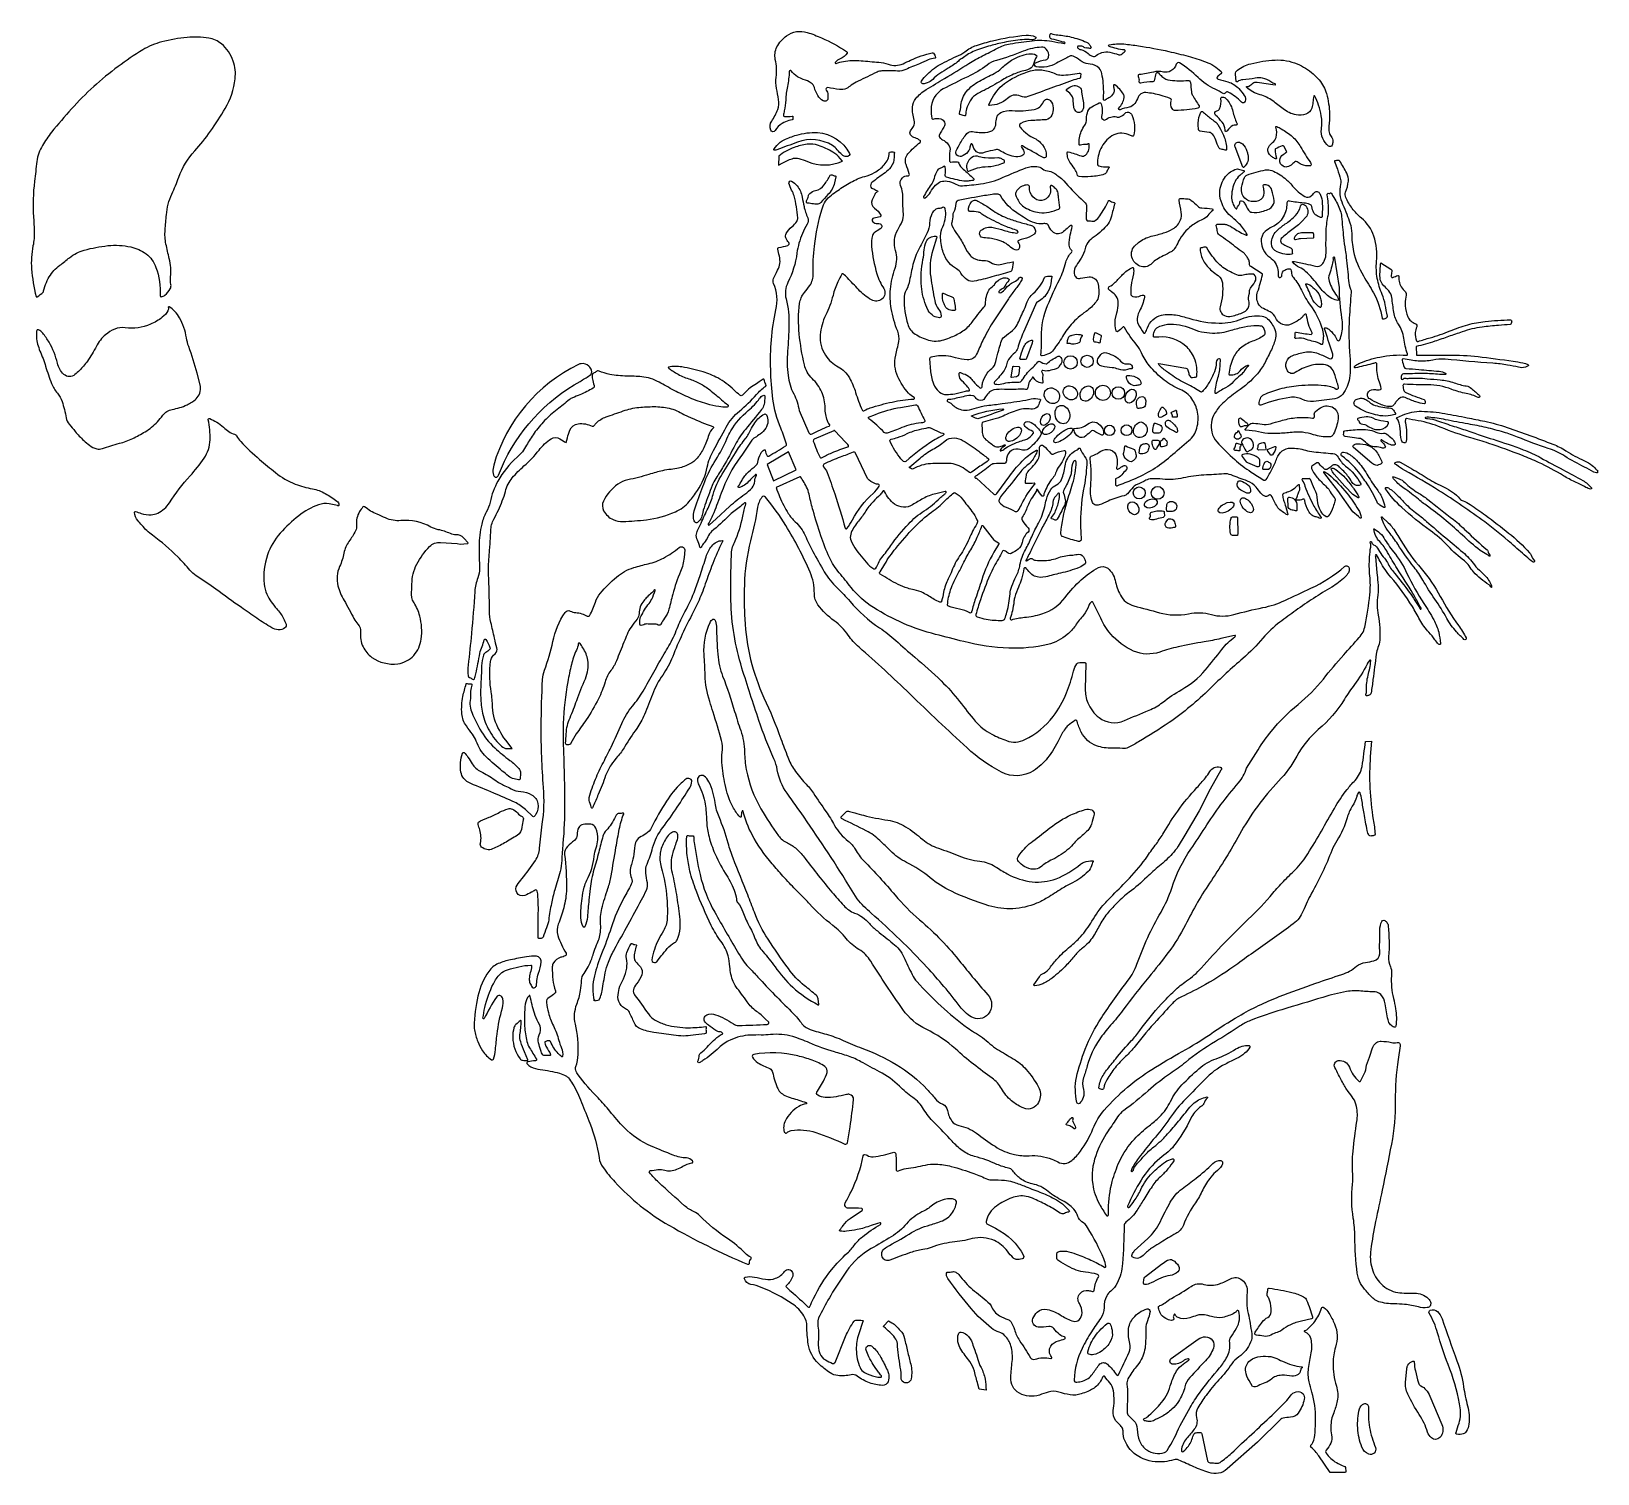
# Model space of a CAD drawing. Header units: millimetres. Extents: x 4131 to 9808, y 1859 to 7086.
import ezdxf

# ---------------------------------------------------------------- set-up
doc = ezdxf.new("R2010")
doc.units = ezdxf.units.MM

msp = doc.modelspace()

# ---------------------------------------------------------------- linework, layer by layer
at = {"color": 0}
for points in [[(4175.4, 6146.1), (4183.2, 6168.4, -0.052932), (4196.6, 6196.6, -0.095941), (4234.5, 6238.2, 0.011257), (4269.9, 6265.7, -0.105596), (4323.4, 6293.2, -0.039087), (4408.8, 6309.3, -0.081317), (4491.8, 6304.8, -0.105441), (4547.1, 6279.6, -0.150828), (4583.1, 6230.6, -0.09235), (4598.8, 6127.3, 0.485943), (4602.6, 6124.2, 0.111783), (4615.3, 6130, 0.107999), (4635.1, 6153.3, 0.175114), (4637.4, 6169, -0.077757), (4636.1, 6195.9, 0.088606), (4631.4, 6262.8, -0.010482), (4619.4, 6315.2, -0.073283), (4616.5, 6365.8, 0.002346), (4621.1, 6421.4, -0.089437), (4640.8, 6496.3, 0.023449), (4665.7, 6557.2, -0.101336), (4723.5, 6652.7, 0.033925), (4780.8, 6723.8, 0.019613), (4834, 6806.8, 0.10386), (4870.1, 6913.9, 0.112067), (4863.2, 6978.4, 0.137675), (4820.2, 7040.9, 0.136824), (4774.4, 7061.5, 0.060709), (4696, 7063.8, 0.04032), (4604.3, 7047.9, 0.073992), (4535.3, 7018.7, 0.022896), (4445.8, 6958.2, 0.048894), (4276.9, 6804.8, 0.014312), (4204.8, 6720.3, 0.03571), (4171.5, 6672.4, 0.103185), (4151.6, 6614.2, 0.001731), (4142.9, 6542.7, 0.044431), (4139.3, 6413.2, -0.00409), (4141.9, 6363.1, -0.061569), (4137.5, 6308.1, 0.069872), (4132.3, 6225.2, 0.044178), (4149, 6125.2, 0.530224), (4152.7, 6123.8, 0.014675), (4174.5, 6140.8, 0.293804), (4175.7, 6144.3, -0.061629), (4175.4, 6146.1, 0.637581)], [(6548.6, 5281.3), (6558.7, 5303.7, -0.007146), (6584, 5358.4, 0.044601), (6602.3, 5407.3, -0.076895), (6635.4, 5480.8, 0.010869), (6683.5, 5558.4, -0.037314), (6716, 5605, 0.058404), (6738.4, 5640.4, -0.034427), (6753.8, 5667.5, -0.12367), (6788.2, 5698.7, -0.445289), (6796.2, 5695.8, -0.095582), (6800.8, 5672.7, -0.152549), (6793.1, 5647.3, -0.082798), (6773.1, 5626.5, -0.025231), (6754.5, 5614.1, 0.115853), (6740.3, 5600.2, -0.01539), (6701.3, 5543.4, 0.072577), (6631.8, 5411.9, -0.012643), (6604.7, 5341.4, -0.028542), (6585.1, 5300.6, 1.007127), (6589.8, 5298), (6613.4, 5319.6), (6662.7, 5364.8, -0.033143), (6717.3, 5408.6, 0.061466), (6743.5, 5432.1, 0.16294), (6753.2, 5455.4, -0.099995), (6759.2, 5477.3, 0.866134), (6756.3, 5479.4, -0.022279), (6746.5, 5469.8, 0.038311), (6730.1, 5452.8, -0.111838), (6711.5, 5438.4, -0.013423), (6697.7, 5432.5, -0.768522), (6693.8, 5437.7, 0.052254), (6707.3, 5459.1, -0.098669), (6730.8, 5489.6, -0.005027), (6757.7, 5512.5, 0.17129), (6764.3, 5523.8, -0.060141), (6774.9, 5556.1, -0.158445), (6787.4, 5569.5, -0.508518), (6791.4, 5567.6, 0.067791), (6798.1, 5548.2, 0.434617), (6804, 5546.5, 0.001269), (6865.8, 5583.3, 0.340726), (6868.3, 5589.9, 0.029138), (6847.8, 5647.5, -0.068289), (6819.3, 5753.2, -0.050408), (6813.7, 5967.8, -0.037737), (6830.2, 6077.3, 0.159939), (6821.4, 6172.4, -0.207467), (6821.4, 6190.2, -0.024186), (6836.1, 6219.9, 0.190899), (6842.8, 6271.6, -0.007331), (6836.8, 6296.7, -0.419929), (6840.5, 6302.4, 0.015912), (6873.5, 6310.1, 0.566442), (6876.4, 6320.4, -0.110226), (6866.1, 6337.7, -0.200435), (6867.3, 6353, -0.108007), (6888.6, 6378.7, 0.081842), (6905.7, 6397.4, 0.162522), (6909.1, 6410.3, 0.050386), (6895.8, 6489.9, 0.066128), (6887.1, 6510.6, -0.085187), (6877.5, 6536.1, -0.64349), (6887.1, 6542.9, -0.092321), (6907.1, 6525.8, -0.126094), (6925.3, 6485.6, 0.007887), (6931.9, 6451.4, 0.054111), (6945.3, 6410.2, -0.249125), (6943.8, 6387, 0.036212), (6926, 6353, 0.069326), (6906.3, 6282.3, -0.084112), (6873.5, 6176.2, 0.181441), (6866.9, 6116, -0.070354), (6877.3, 6021, -0.011055), (6872.3, 5927.5, 0.047382), (6874, 5838.6, 0.09377), (6894.5, 5772.6, -0.091151), (6913.8, 5711.6), (6949.4, 5631.1, 0.43771), (6961, 5627.2, -0.031327), (7022.7, 5655.7, 0.513596), (7024.2, 5661.6, -0.088562), (7016.8, 5674.4, -0.085866), (7008.5, 5721.8, 0.107334), (6996, 5778.9, 0.093857), (6961.6, 5827.4, -0.145616), (6933.2, 5877.7, -0.030818), (6914.6, 5989.7, -0.057446), (6916, 6099.8, -0.145374), (6933.4, 6139.2, 0.0277), (6953.1, 6165.2, 0.159527), (6965.2, 6207.8, -0.041912), (6969.7, 6308, -0.036658), (6997.4, 6443.2, -0.163323), (7031.2, 6492.7, -0.020531), (7077.8, 6525, -0.032742), (7125.8, 6551.3, -0.057842), (7152, 6560, 0.0857), (7187.8, 6574.1, 0.066596), (7222.7, 6602.2, 0.181676), (7240.9, 6645.3, -0.37632), (7244, 6648.6, -0.045528), (7257.7, 6648.6, -0.434987), (7259.5, 6646.3, 0.048791), (7258.5, 6630.4, -0.175174), (7246.5, 6593.6, -0.073957), (7225.6, 6573.6, 0.011771), (7179, 6539, 0.344253), (7174.6, 6521.1, 0.258948), (7180.4, 6516.8, -0.168413), (7188.1, 6512.8, 0.16905), (7196.9, 6508.3, -0.767716), (7197.5, 6503.8, 0.191268), (7188.5, 6495.1, -0.003652), (7179.4, 6475.8, 0.371969), (7188, 6444.8, -0.122247), (7210.4, 6420.1, -0.460893), (7208.1, 6414.2, -0.063063), (7185.1, 6409.2, 0.672867), (7180.9, 6395.7, 0.182261), (7198.1, 6389.9, -0.098906), (7207.6, 6388.4, -0.597758), (7209.8, 6371.3, -0.025606), (7189.6, 6358.2, 0.197644), (7180.4, 6346.2, 0.087686), (7176.8, 6307.3, 0.053716), (7196.1, 6207.4, 0.067076), (7220.9, 6153.6, -0.386759), (7214.3, 6115.6, -0.304404), (7176.3, 6112.9, -0.075261), (7129.2, 6150.3, 0.006068), (7089.4, 6192.1, 0.025318), (7073.7, 6206.7, 0.473383), (7068.5, 6205.7, 0.01366), (7054.8, 6178.7, 0.050318), (7037, 6129, -0.054923), (7010.4, 6056.7, 0.09408), (6990.7, 5986.7, 0.170977), (7009.9, 5912, 0.123476), (7056.1, 5870.2, -0.144867), (7096.2, 5830.8, -0.052959), (7119, 5777, 0.033567), (7142.7, 5714.2, 0.457496), (7150.9, 5711.8, -0.069336), (7171.8, 5721.6, -0.019976), (7251.6, 5742.6, -0.040122), (7329.4, 5753.4, 0.762059), (7330.6, 5758.9, -0.094804), (7310.4, 5774.8, -0.069876), (7272.1, 5834.1, -0.16902), (7264.4, 5911.9, 0.011347), (7275.2, 5962, 0.144941), (7271.6, 5999.1, -0.054288), (7248.1, 6081.8, -0.063904), (7245.2, 6151.6, -0.064798), (7261.9, 6227.4, 0.161397), (7263.5, 6291.8, -0.204763), (7271.8, 6366.8, 0.017758), (7287.1, 6396.3, 0.137423), (7292.2, 6426, -0.034661), (7290.4, 6476.8, 0.100936), (7282, 6526.9, -0.310028), (7288.8, 6555.4, -0.201876), (7307.7, 6562, 0.530635), (7313.5, 6569.5, 0.00853), (7301.6, 6603.6, -0.275174), (7308.7, 6642.1, -0.044749), (7352.4, 6683.7, 0.461536), (7352.6, 6690.2, 0.122958), (7335.1, 6699.6, -0.174651), (7318, 6711.3, -0.324843), (7318, 6725.6, 0.014919), (7328.7, 6741.4, 0.222795), (7331.7, 6764.3, -0.085004), (7325.1, 6811.7, -0.170319), (7336.9, 6842.2, -0.077548), (7374.7, 6874.7, -0.004917), (7441.6, 6915.4, 0.006788), (7529.7, 6969.3, -0.024165), (7579.1, 6997.2, 0.005883), (7632.7, 7025, -0.081378), (7678.9, 7040.7, -0.011345), (7758.8, 7052.2, -0.075059), (7830, 7050.1, -0.002163), (7874.8, 7041.7, 1.12319), (7875.2, 7046.9, -0.109335), (7864, 7048.9, 0.069299), (7830.2, 7057.6, -0.375178), (7823.4, 7065.1, -0.02563), (7823.7, 7074.7, -0.47813), (7828, 7077.6, 0.052629), (7851.5, 7073, -0.035236), (7899.8, 7065.4, -0.046731), (7955.7, 7046.9, -0.119817), (7964.9, 7039.8, -0.051176), (7972, 7029, -0.661622), (7967.7, 7023.9, 0.091418), (7952.8, 7025.6, -0.199944), (7947.9, 7027.2, 0.006482), (7944.7, 7029.9, 0.162001), (7938.8, 7032.2, 0.011838), (7926.8, 7032.5, 0.670342), (7923.9, 7025.5, 0.145475), (7934.9, 7019.6, -0.140292), (7961.6, 7005.7, 0.111321), (7978.1, 6995.8, 0.256663), (7991.3, 6998.3, -0.096064), (8011.3, 7009.2, -0.13248), (8040.5, 7010.4, -0.026982), (8072.9, 7001.3, 0.238872), (8081.9, 7002.5, 0.034936), (8094.8, 7013, 0.643956), (8092.9, 7018.6, -0.061839), (8037.9, 7031.4, -0.742985), (8038.2, 7036.7, -0.083459), (8091.3, 7040.2, -0.012422), (8144.3, 7033.6, -0.018136), (8254.3, 7013.1, -0.011668), (8324.2, 6995.6, -0.020093), (8387.4, 6975.5, -0.103904), (8443.3, 6940.8, -0.518935), (8441.7, 6930.6, 0.115461), (8429.5, 6920.4, 0.545904), (8432.4, 6912.5, -0.018931), (8468.6, 6903, -0.133645), (8507.8, 6878.4, -0.03849), (8527.8, 6853.1, -0.219642), (8531.1, 6832.4, -0.580801), (8517.8, 6829.1, 0.078992), (8469.3, 6865.9, 0.404467), (8460.1, 6863.3, -0.41053), (8451.1, 6860.9, 0.015962), (8422.1, 6876, -0.078404), (8359.9, 6919.1, 0.049039), (8293.2, 6971.3, 0.491096), (8280.9, 6966.8, -0.182048), (8261.7, 6942.7, -0.19701), (8234.6, 6938.6, 0.119854), (8198.1, 6938.6, -0.030117), (8146.9, 6929.3, 0.519587), (8143.2, 6922.5, -0.155743), (8145.8, 6905.6, 0.521222), (8152.2, 6899.5, -0.040133), (8197.1, 6904.8, 0.381324), (8203.9, 6911.4, -0.058601), (8208.3, 6933.8, -0.576182), (8216.4, 6935.5, 0.016937), (8229.1, 6922.5, 0.168107), (8259.4, 6908.7, 0.044387), (8323.2, 6908.1, -0.40796), (8332.8, 6900.1, 0.001817), (8336.2, 6867.3, 0.106833), (8341, 6853, 0.009456), (8363.6, 6816.5, -0.531934), (8359.5, 6807.2, -0.04483), (8277.9, 6799.1, -0.268721), (8266.1, 6805.8, -0.216743), (8263.2, 6834.5, 0.415933), (8258.9, 6843.1, 0.005839), (8225.9, 6853.6, 0.054141), (8170.6, 6864, 0.10769), (8158.2, 6862.3, 0.213456), (8142.7, 6847.2, -0.053593), (8130.6, 6824.4, -0.204936), (8109.9, 6811, 0.052048), (8077.5, 6801.9, -0.807919), (8073.4, 6808.1, 0.153613), (8092.4, 6845.9, 0.181183), (8090, 6857.8, 0.093146), (8059, 6891.7, 0.66161), (8053.7, 6888.6, 0.007259), (8055.5, 6875.1, -0.150469), (8053.7, 6862.3, -0.16737), (8036.2, 6844.5, 0.051271), (8023.6, 6836.5, -0.656275), (8016.9, 6840, 0.045118), (8016.6, 6897.1, 0.023086), (8011.5, 6932.7, 0.138705), (8001.8, 6952, 0.202215), (7969.4, 6967, -0.135069), (7940, 6976.1, -0.007589), (7912.7, 6994.2, 0.294016), (7893.2, 6994.7, -0.031391), (7874.8, 6985.1, 0.028101), (7846.8, 6970.8, -0.174245), (7773.7, 6957.1, -0.727051), (7771.4, 6971.8, -0.082439), (7808, 6983.2, 0.313065), (7818.1, 6992.6, 0.249629), (7810.1, 7021.5, 0.217215), (7792.7, 7028.5, 0.041519), (7760.3, 7024.4, 0.045688), (7726, 7013.7, -0.031541), (7629, 6980.6, 0.096208), (7595.2, 6963.8, -0.053277), (7525.2, 6921.5, 0.012927), (7436.7, 6877.3, 0.281613), (7392.2, 6801.8, 0.037416), (7395, 6771.3, 0.451723), (7400.2, 6768.1, -0.136776), (7428.1, 6768.7, -0.522606), (7439, 6739.2, 0.043923), (7421.8, 6709, 0.280812), (7422.6, 6702, 0.119919), (7433.4, 6693.4, -0.122967), (7454.9, 6676.3, -0.208081), (7460.7, 6652.8, 0.071862), (7459.7, 6615.8, 0.444649), (7464.6, 6612.3, -0.101647), (7487.6, 6612.7, -0.260686), (7492.6, 6608.6, 0.131472), (7508.4, 6586.8, -0.029059), (7547.1, 6551.5, -0.635429), (7545, 6545.7, 0.021903), (7526.5, 6543.4, -0.079798), (7511.5, 6543.3, -0.034242), (7448.9, 6557.3, -0.372519), (7443.5, 6565.7, 0.060958), (7444.1, 6593.9, 0.564962), (7438.7, 6596.4, -0.062904), (7422.2, 6588.3, 0.177127), (7415.5, 6582.8, 0.074027), (7403.1, 6552.2, -0.101454), (7393, 6530.9, 0.041993), (7365.6, 6487.1, 0.790953), (7371.1, 6482.4, 0.102259), (7390.3, 6503.5, -0.052324), (7408.8, 6528.6, -0.25245), (7450.9, 6543.2, -0.093032), (7482.1, 6531.9, 0.151879), (7505.8, 6526.4, 0.015133), (7572.1, 6533.1, 0.073465), (7651.7, 6555.9, -0.013651), (7735.7, 6591.2, -0.127271), (7776.1, 6596, -0.120159), (7795.8, 6588.2, 0.123922), (7820.6, 6578.7, -0.129795), (7840.7, 6570.7, 0.012498), (7855.8, 6560.1, -0.071111), (7873.2, 6544.6, 0.035437), (7936.9, 6479, -0.045335), (7955, 6459.5, -0.270029), (7955.8, 6453.3), (7954.6, 6409.4, 0.110277), (7955.8, 6402.9, 0.31387), (7962.4, 6398.9, -0.054359), (7978.6, 6398.1, 0.199606), (7987.4, 6400.2, 0.085239), (8003.8, 6417, 0.040971), (8035.2, 6471.6, -0.490371), (8039.5, 6472.6, 0.141503), (8055.1, 6465.8, -0.456295), (8058, 6461.4, 0.010491), (8046.4, 6416, -0.101693), (8033.7, 6388.4, -0.093192), (7983.1, 6341.2, 0.093026), (7960.6, 6320.2, 0.105123), (7950.7, 6298.5, -0.088391), (7936.3, 6263.6, -0.008623), (7919.2, 6237.9, 0.170414), (7911.1, 6208.1, 0.462793), (7934.5, 6191, -0.038853), (7965.5, 6195.9, -0.360593), (7996.3, 6174.2, -0.098826), (7999.5, 6127.1, -0.134146), (7990.5, 6105.6, -0.075771), (7954, 6071, 0.060774), (7900.3, 6023.1, 0.051534), (7864.9, 5973.4, -0.037629), (7847.3, 5947.1, 0.017164), (7832.5, 5926.8, -0.154257), (7821.3, 5918.1, -0.027238), (7795.4, 5909.9, -0.519036), (7790.5, 5914, 0.026888), (7793, 5978.5, -0.102866), (7814.9, 6092.7, -0.017728), (7857.5, 6185.8, 0.055393), (7881, 6249.1, -0.143678), (7901.7, 6284.6, 0.431517), (7901.7, 6293.2, -0.191193), (7893.4, 6311.2, -0.07941), (7897.1, 6348.4, 0.021661), (7903.7, 6378.9, 0.70133), (7897.7, 6382.3, -0.005049), (7889.7, 6375.6, 0.018894), (7872.9, 6360.8, -0.167323), (7854.1, 6352.3, -0.245356), (7830.9, 6361.7, -0.074602), (7816.5, 6384.9, 0.248652), (7812.2, 6388.3, 0.075068), (7797.4, 6388.9, -0.103274), (7769.1, 6391.6, -0.066395), (7734.2, 6407.8, -0.003192), (7707.7, 6424.8, -0.11196), (7644.1, 6490.5, 0.239786), (7635.9, 6495.6, 0.059072), (7613.4, 6494.8, 0.001625), (7586.4, 6490.6, 0.014172), (7490.6, 6472.4, 0.345132), (7482.2, 6462.3, -0.119392), (7473.4, 6429.4, 0.136371), (7471.4, 6420.7, -0.089077), (7467.5, 6392.7, 0.189565), (7468.2, 6382.1, 0.049182), (7488, 6348.5, -0.044182), (7514.4, 6304.9, 0.060499), (7535.2, 6272.8, 0.118212), (7548.7, 6262.8, 0.029295), (7561.2, 6258.3, 0.081407), (7582.1, 6255.7, -0.160226), (7609.2, 6248, 0.162975), (7636.9, 6240.2, 0.049017), (7648.5, 6241.9, -0.012321), (7688.5, 6250.9, -0.618137), (7690.5, 6248.2), (7686.6, 6224.4, -0.287316), (7677.9, 6214.7, -0.003028), (7613.1, 6196, -0.017018), (7548.4, 6180.1, -0.202514), (7523.3, 6185, -0.117146), (7500.9, 6209.3, 0.142371), (7485, 6224.9, -0.098865), (7456.6, 6248.4, -0.102226), (7434.7, 6290.4, -0.065937), (7426.9, 6344.2, -0.118066), (7434.6, 6378, 0.088662), (7444.9, 6413.7, 0.069623), (7443.9, 6442.9, 0.536572), (7433.7, 6447.3, -0.155354), (7421.3, 6443.9, 0.188285), (7406.8, 6439, 0.099215), (7395.8, 6425.2, 0.11385), (7387.2, 6391, -0.110239), (7378.6, 6356, -0.010279), (7348.7, 6298.6, 0.068514), (7326.7, 6240.8, 0.011867), (7314.7, 6183.1, -0.080997), (7302.3, 6148.1, 0.127977), (7294.4, 6117.2, 0.069218), (7307.8, 6024.9, 0.182346), (7334.7, 5989.1, 0.071601), (7383.1, 5967.2, 0.15217), (7438.9, 5968.4, 0.012128), (7466.2, 5978.3, 0.056498), (7507.8, 6000.1, 0.082915), (7541.4, 6032.3, -0.003593), (7562.5, 6060, -0.015295), (7584.2, 6086.5, 0.184259), (7590, 6102.1, -0.051771), (7591.5, 6118.2, -0.056219), (7599.5, 6143.4, -0.143131), (7613.5, 6159.8, 0.111276), (7623.9, 6170.5, -0.21115), (7654.9, 6192.1, -0.173139), (7673.6, 6189.3, -0.498187), (7674.5, 6183.5, 0.087972), (7660.2, 6162.4, -0.147114), (7654.5, 6155.8, 0.053706), (7638.5, 6143.1, 0.519736), (7639.2, 6139.1, 0.24807), (7646.2, 6139.4, 0.095319), (7662.2, 6153.4, -0.119519), (7693.1, 6177.9, 0.116064), (7711.9, 6192.6, -0.416723), (7720.3, 6193.5, -0.366253), (7721.7, 6186, -0.038038), (7699.8, 6153.6, 0.017752), (7672.8, 6116.9, 0.007817), (7615.5, 6029.9, 0.031849), (7579.9, 5965.3, 0.006636), (7557.4, 5915.8, -0.31593), (7523.6, 5895.3, -0.05888), (7481.5, 5903.1, 0.055165), (7446.3, 5910, 0.083772), (7392.3, 5905.3, 0.391443), (7386.3, 5896, -0.032554), (7389.7, 5864.5, 0.06742), (7398.5, 5816.2, 0.095855), (7415, 5786.2, 0.111649), (7433.7, 5772, 0.120625), (7447.7, 5769.3, 0.02919), (7478.4, 5772.6, 0.037398), (7517.6, 5782.2, -0.109607), (7529.3, 5783.4, 0.594971), (7531.8, 5786.9, 0.054209), (7525.8, 5796.4, 0.041615), (7504, 5819.6, -0.208994), (7494.2, 5841.2, -0.035005), (7494.5, 5846.9, -0.561124), (7499.5, 5849.2, 0.105066), (7509, 5845.2, -0.170131), (7533.8, 5831.1, -0.001529), (7546.2, 5816.8, 0.041277), (7569.1, 5794.2, 0.636584), (7577.4, 5798.1, -0.064095), (7579.3, 5812.7, -0.098248), (7596, 5847.2, -0.059523), (7612.2, 5864.1, 0.180268), (7627.2, 5889.6, -0.038513), (7637.5, 5930.2, 0.02376), (7645.7, 5958.9, -0.165304), (7658.3, 5979.1, -0.014043), (7687.7, 6001.8, 0.131242), (7704.4, 6022.3, -0.00494), (7726.9, 6071.4, 0.028571), (7738.5, 6100.1, -0.133464), (7762.9, 6136.4, 0.05924), (7786.5, 6162.3, 0.059624), (7803.4, 6193.3, -0.263976), (7809.1, 6197.8, -0.065583), (7828.6, 6198.3, -0.523269), (7830.7, 6194.5, 0.104759), (7827.3, 6181.6, -0.116514), (7815.9, 6141.4, -0.146997), (7779.3, 6105.9, 0.21279), (7770.7, 6095.2), (7727.3, 5996.1, 0.035224), (7706.5, 5937.8, -0.14937), (7696, 5921.4, 0.064485), (7673.1, 5896.2, 0.112883), (7665.6, 5877.7, -0.114913), (7657.3, 5857.2, -0.039477), (7622.6, 5815.6, 0.590778), (7625, 5807.7, 0.121275), (7648.9, 5808.5, -0.088592), (7707.7, 5814.1, 0.164576), (7716.1, 5816.2, 0.116454), (7726.3, 5826.9, -0.083394), (7762.1, 5869.1, 0.06726), (7779.6, 5888.6, -0.411691), (7786.1, 5889.8, 0.106146), (7809.4, 5880.5, 0.261092), (7813.5, 5881.9, -0.079645), (7830.2, 5895.9, -0.00258), (7850.8, 5908, -0.33234), (7860.1, 5906.9, -0.207837), (7866.6, 5891.7, -0.14395), (7863.8, 5882.4, -0.008206), (7854.9, 5869.3, -0.169748), (7845.4, 5862.4, -0.020239), (7820, 5856.1, -0.109953), (7797.7, 5856.4, 0.675054), (7793.6, 5850.6, -0.199184), (7796.8, 5832.8, 0.121035), (7797.1, 5820.6, -0.046234), (7798.1, 5815.1, -0.463608), (7794, 5811, -0.145925), (7774.7, 5818.6, -0.116068), (7764.2, 5831.6, 0.765745), (7759.3, 5830.7, -0.246101), (7754.3, 5822.8, 0.153539), (7749, 5817, 0.09139), (7743.2, 5794.8, -0.448), (7734.8, 5788.3, 0.069214), (7715, 5789.3, -0.037534), (7658.2, 5788.5, 0.060035), (7619.8, 5786.2, 0.167929), (7600, 5775.1, 0.055617), (7587.4, 5757.2, -0.365951), (7566.1, 5749.1, -0.161397), (7553.1, 5759.2, 0.213916), (7543.2, 5765.3, 0.097061), (7515.4, 5763.6, -0.017525), (7463.8, 5752.2, -0.098795), (7456.1, 5752.3, 1.021795), (7454.3, 5743, -0.156855), (7464, 5738, 0.100405), (7496.5, 5716.3, 0.139245), (7522.8, 5713.3, 0.037954), (7556.8, 5721.6, -0.05033), (7594.9, 5729.9, 0.004629), (7649.6, 5736.7, 0.006487), (7736, 5749.4, 0.024043), (7755.6, 5753.6, -0.144048), (7787, 5752.6, -0.424417), (7788.7, 5749.3, -0.019052), (7780.2, 5728.8, -0.311745), (7760.4, 5716.9, 0.015443), (7734.7, 5717.8, 0.079686), (7706.8, 5713.4, 0.035126), (7653.2, 5691.7, -0.065423), (7614.8, 5678.9, 0.0401), (7581.7, 5669.6, 0.321604), (7576.7, 5662.1, 0.000857), (7577.4, 5636.2, 0.103675), (7581.7, 5618.7, 0.130476), (7595.2, 5602.7, -0.019902), (7612.1, 5589.9, 0.072428), (7625.2, 5582, 0.175358), (7642.9, 5581.1, 0.054805), (7658.3, 5587.7, -0.816664), (7660.5, 5585.1, -0.116975), (7653.7, 5579.5, 0.182648), (7643, 5568.2, 0.644782), (7645.8, 5565.2, 0.090338), (7659.1, 5572.5, -0.055527), (7679.4, 5585.6, -0.027898), (7710, 5598.7, -0.023316), (7731.9, 5605.6, 0.087508), (7746.9, 5612.5, 0.087173), (7762.9, 5628.3, 0.464414), (7761, 5635.6, -0.045054), (7736.6, 5650.2, -0.299927), (7730.8, 5665.8, -0.271769), (7735.4, 5670.6, -0.249898), (7761.5, 5665.2, -0.023094), (7774.6, 5653.3, -0.041049), (7788.8, 5636.5, -0.28072), (7789.8, 5623.3, -0.077791), (7769.5, 5595.5, -0.005549), (7748.6, 5575, -0.221959), (7728.4, 5568.1, -0.02938), (7708.7, 5571.5, 0.273286), (7677, 5561.4, 0.194975), (7665.4, 5529.2, -0.452033), (7655.5, 5519.8, 0.05314), (7621.1, 5519.2, 0.154371), (7605.2, 5511.9, -0.052974), (7553.4, 5474, 0.877056), (7556.6, 5466.3), (7620, 5408.5, 0.535811), (7630.4, 5411.1), (7677.6, 5475.4, -0.042319), (7730, 5535.3, -0.067988), (7774.8, 5568.1, -0.681092), (7777.2, 5566.1, -0.035288), (7770.2, 5549.3, -0.041163), (7759.2, 5531.2, -0.075546), (7743.4, 5515.3, 0.069462), (7715.2, 5487.5, -0.012966), (7651, 5408.3, 0.080727), (7639.1, 5388.7, 0.269271), (7640.6, 5378.7, 0.138123), (7664.8, 5361.1, -0.03779), (7697.1, 5346.3, 0.408443), (7708.3, 5349.4, 0.013425), (7720.2, 5371.3, -0.055012), (7768.6, 5445, 0.702166), (7766.3, 5448.8, -0.062793), (7736.9, 5447, -0.428367), (7734.4, 5450.1, -0.009653), (7738, 5477.6, -0.140523), (7743.7, 5490.1, -0.013071), (7763.5, 5512, 0.085538), (7782.8, 5540.7, 0.142004), (7785.6, 5561, -0.083246), (7786, 5579.3, -0.587024), (7800.3, 5584.1, -0.04277), (7825.9, 5556.3, 0.357446), (7835, 5554.2, -0.07878), (7874.3, 5566.6, -0.491091), (7880, 5561.1, -0.07152), (7874.9, 5541.3, -0.062099), (7857.9, 5511.4, 0.072822), (7843.7, 5485.2, -0.087771), (7833.2, 5467.1, 0.057722), (7815, 5439.6, 0.009398), (7803, 5414.7, 0.111511), (7800.7, 5404.1, -0.682423), (7795.5, 5402, -0.054702), (7777.8, 5425.3, 0.813537), (7774.6, 5424.2, -0.198971), (7772.6, 5416.8, 0.067715), (7742.1, 5363.6, -0.034474), (7723.2, 5325, 0.286119), (7723.6, 5311.5, 0.04746), (7744.1, 5286.5, -0.425677), (7743.8, 5271.2, 0.159133), (7722.5, 5233.5, -0.172174), (7707.9, 5208.9, -0.07787), (7682.6, 5193.9, -0.315289), (7668.2, 5197.3, 0.167581), (7655.6, 5204.3, 0.354815), (7650.8, 5201.7, -0.046051), (7636.9, 5174.7, 0.042246), (7605.3, 5114.7, 0.016908), (7571.5, 5026.3, 0.019201), (7555.1, 4972, 0.400778), (7559.6, 4963.9, 0.029192), (7592.3, 4955.8, 0.050456), (7650.2, 4951, 0.301588), (7659.6, 4957.5, 0.031592), (7667.6, 4981.6, 0.043196), (7678.8, 5047.1, -0.067803), (7684.9, 5074.7, -0.03063), (7700.9, 5111.2, 0.076612), (7714.7, 5152.5, -0.085333), (7734.1, 5207.2, 0.026054), (7757.1, 5253.6, -0.025828), (7781.9, 5304.1, 0.075879), (7804.2, 5363.6, -0.010941), (7810.4, 5389.9, -0.087549), (7826.2, 5425, -0.132782), (7846.9, 5442.6, 0.186721), (7865.4, 5462.2, 0.065531), (7878.4, 5511.2, -0.181049), (7903, 5557.7, -0.079546), (7921.5, 5569.5, 0.14447), (7927.8, 5574.8, -0.627959), (7932.3, 5574.2, 0.054469), (7936.2, 5565.6, 0.022325), (7953.5, 5538.8, -0.160305), (7956.9, 5527.7, -0.044804), (7947.1, 5437.3, 0.04839), (7934.1, 5308.4, 0.023002), (7936.8, 5246.2, -0.50974), (7927, 5237.7, -0.026582), (7871.9, 5253.5, -0.347702), (7862.8, 5267.8, -0.046947), (7884.6, 5378.6, -0.004096), (7905.4, 5446.7, 0.06836), (7918.6, 5524.7, 0.802579), (7908.3, 5527.3, 0.129036), (7900.8, 5492.6, -0.100873), (7898.6, 5478.3, -0.028916), (7878.1, 5431.6, -0.0002), (7872.2, 5420.2, 0.225841), (7872, 5412.5, -0.070616), (7878.8, 5388.3, -0.145996), (7875.5, 5367.7, -0.021544), (7849.1, 5318.1, -0.397889), (7839.7, 5315.4, 0.05815), (7830.2, 5319, -0.577513), (7828.8, 5324, 0.091062), (7841.9, 5343.7, 0.039653), (7855.7, 5384.6, 0.072394), (7858.3, 5409.3, 0.702403), (7852.4, 5411.1, -0.034681), (7844.4, 5401.9, 0.173393), (7833.9, 5379.9, -0.094623), (7820.3, 5334.6, -0.00083), (7796.9, 5289.7, 0.009213), (7757.8, 5211.5, -0.00946), (7736.3, 5168.7, 0.797197), (7739, 5166.5, -0.006837), (7750.5, 5174.8, -0.359873), (7759.8, 5174, 0.17987), (7770.8, 5169.2, 0.010349), (7798.1, 5168.1, 0.094799), (7849.1, 5176.9, -0.076497), (7900.4, 5187.7, 0.039809), (7921.9, 5190.6, -0.309983), (7945, 5181.2, -0.095446), (7952.5, 5163, -0.256432), (7950.5, 5156.6, -0.10131), (7928.7, 5142.7, -0.034464), (7861.3, 5122.2, 0.006497), (7807.8, 5109.1, -0.161268), (7767.3, 5111.9, -0.125086), (7750.1, 5124.5, 0.021928), (7735.3, 5141.1, 0.60544), (7729, 5139.2, -0.025085), (7719.6, 5101, -0.029262), (7709.1, 5072, 0.03075), (7695.9, 5035.4, 0.043013), (7692.9, 5020.3, -0.029033), (7687, 4986.2, -0.023883), (7679.3, 4959.1, 0.607487), (7684.8, 4953.5, -0.049116), (7730.8, 4962.4, 0.051272), (7794.3, 4974.9, 0.160475), (7878.3, 5034.3, -0.050486), (7936.6, 5098.4, -0.056597), (7998.8, 5142.7, -0.300187), (8032.5, 5140.1, -0.178799), (8059.4, 5096.9, 0.069014), (8078.4, 5043.2, 0.21279), (8127.8, 5003.8, -0.004012), (8219.9, 4979.1, 0.118256), (8325.8, 4975.4, -0.118284), (8408.4, 4972.5, 0.135986), (8490.1, 4972.5, -0.018718), (8595.2, 4997.5, 0.061092), (8674.4, 5023.5, -0.002013), (8769.1, 5067.5, 0.071543), (8890.9, 5146.4, -0.622887), (8908.2, 5139.1, -0.140139), (8904.9, 5123.9, -0.07861), (8892.4, 5107.7, -0.057651), (8844.7, 5071.8, 0.023159), (8714.3, 4987.2, 0.006398), (8656.4, 4944.6, 0.054704), (8595.4, 4887, -0.038244), (8522.7, 4813.6, 0.015712), (8403.1, 4703.3, -0.042569), (8255, 4580.9, -0.020863), (8144.3, 4510.8, -0.013435), (8106.8, 4490.6, -0.148714), (8086.2, 4486.9, 0.043296), (8048.8, 4488.3, -0.100472), (7992.4, 4496.7, -0.192338), (7936.8, 4546.4, -0.043486), (7921.5, 4585.5, 0.512197), (7913, 4588.5, 0.018316), (7889.3, 4570.5, 0.071797), (7878, 4558.3, 0.041605), (7856.3, 4520.2, -0.058053), (7814.8, 4452.6, -0.084329), (7763.9, 4406.4, -0.268379), (7647.4, 4401.3, -0.06614), (7522.8, 4488.8, -0.00623), (7315.6, 4684.7, 0.013318), (7131.4, 4854, -0.062114), (7091.9, 4898.1, 0.084586), (7041.4, 4949.7, -0.076004), (6982.5, 5007.8, -0.165017), (6969.4, 5048.5, 0.10575), (6953.9, 5126.2, 0.036083), (6866.2, 5294.8, 0.034873), (6792.3, 5397.9, 0.483058), (6779.1, 5397.6, 0.064826), (6768.8, 5379.7, 0.058389), (6763.8, 5361.8, -0.023516), (6738.4, 5240, 0.056442), (6715.8, 5078.9, 0.018601), (6717.1, 4955.4, 0.096686), (6786.9, 4670.9, -0.021018), (6848.2, 4522.4, 0.003509), (6873.2, 4455.2, 0.057282), (6896.9, 4409.4, 0.046469), (6935.3, 4362.3, -0.046618), (6966.2, 4324.5, 0.004311), (7011, 4259, -0.024819), (7042.8, 4208.1, 0.103245), (7091.9, 4151.7, -0.106754), (7117.6, 4121.7, 0.07032), (7148.4, 4080, -0.01837), (7261.9, 3955.6, 0.039605), (7350.8, 3866.1, -0.046983), (7500.7, 3710.7, 0.003725), (7541.9, 3659.9, 0.011775), (7598.1, 3594.7, -0.374373), (7599.5, 3524.4, -0.371985), (7537.8, 3514.4, -0.093641), (7497.3, 3551.2, 0.024932), (7377.3, 3694.8, 0.028355), (7175.5, 3889.8, -0.045546), (7125.1, 3941.9), (7082.5, 4009.9, 0.013698), (6910, 4269.5, 0.002987), (6870.5, 4324.9, -0.115504), (6835.1, 4409.6, 0.064314), (6822.9, 4449.8, -0.024697), (6768.3, 4589, -0.00532), (6706.9, 4778.4, -0.071301), (6667.2, 5023.7, -0.013527), (6668.7, 5188.2, -0.098588), (6679.5, 5233.9, 0.059654), (6709.9, 5328.8, -0.028749), (6721.3, 5373.7, 0.777731), (6716, 5376.9, -0.038637), (6696.4, 5360.7, 0.038897), (6659.7, 5330.4, -0.013719), (6597.2, 5273.2, 0.114247), (6583.2, 5254, -0.078103), (6570, 5232.8, 0.073736), (6559.4, 5216.1, -0.720384), (6554.5, 5216.6, 0.062062), (6545.4, 5241.5, -0.160747), (6541.9, 5264.3, -0.10742), (6548.6, 5281.3, 1.011209)], [(6889.5, 6765.3), (6877.2, 6762.4, 0.082209), (6853.1, 6752.3, 0.116129), (6827.5, 6726.4, -0.614054), (6811.7, 6727.6, -0.248258), (6814.9, 6760.5, 0.056206), (6836.5, 6803.1, 0.133917), (6839.8, 6838.8, 0.006635), (6832.2, 6879.2, -0.084548), (6830.8, 6919.7, 0.090957), (6827.9, 6983.8, -0.180633), (6833.9, 7029.4, -0.111838), (6868.6, 7069.7, -0.241267), (6943.7, 7082.1, -0.027871), (6995.8, 7062.1, -0.035934), (7086.5, 7013.4, -0.413162), (7087.9, 7006.9, -0.160602), (7063.4, 6986.6, 0.112149), (7045.7, 6974.5, 0.775057), (7048.6, 6969.9, -0.030337), (7074.6, 6976.7, -0.07299), (7138.9, 6979.7, 0.005093), (7202.9, 6974.1, -0.069415), (7237.4, 6966.6, 0.198734), (7291, 6968.6, 0.002779), (7318.4, 6981.3, -0.054429), (7396.6, 7008.3, -0.270308), (7401.4, 7006.8, -0.141796), (7408.9, 6991.5, -0.442593), (7406.6, 6988.5, 0.084329), (7382.3, 6982.4, -0.006827), (7350.2, 6968.8, 0.008366), (7301.3, 6947.8, -0.117758), (7271.1, 6942.1, 0.01963), (7214.4, 6942.5, 0.105592), (7196.5, 6938.1, -0.004342), (7127.7, 6905.4, 0.059077), (7103.4, 6890.4, -0.055343), (7085.6, 6879.3, -0.149743), (7060.1, 6875.4, -0.006632), (7017.9, 6882.1, 0.693489), (7012.5, 6873, -0.179949), (7018, 6856.9, 0.048451), (7018.7, 6846, -0.639944), (7001.4, 6834.3, -0.116729), (6982, 6853.3, -0.08037), (6969.4, 6882.6, 0.191561), (6957.9, 6898.7, 0.069934), (6929.4, 6911.8, -0.068264), (6908.7, 6921.2, -0.095909), (6885.6, 6943, 0.712778), (6878.4, 6940.8, -0.041576), (6871.7, 6886.1, 0.042147), (6865.7, 6837.2, -0.046205), (6860.6, 6797.8, 0.012635), (6857.4, 6782.2, 0.43602), (6860.7, 6777.9, 0.058888), (6888.5, 6778.5, -0.559275), (6891.9, 6774.3, 0.113838), (6891.3, 6768.4, -0.333194), (6889.5, 6765.3, -0.431074)], [(7528.6, 7004), (7504.6, 6988.1, 0.030952), (7491.7, 6978.4, -0.045104), (7454.9, 6952.3, 0.010309), (7424, 6933.4, 0.064481), (7398.3, 6911.9, -0.121689), (7378.7, 6899, -0.08295), (7362.9, 6896.1, -0.603717), (7358, 6905.3, -0.051502), (7379.2, 6930.8, -0.073048), (7433, 6969.9, -0.016813), (7500.2, 7002.2, 0.074968), (7515.1, 7011.7, -0.103002), (7557.3, 7035.2, -0.014088), (7615.5, 7051.7, -0.041479), (7737.2, 7071.9, -0.122748), (7770.1, 7066.5, -0.558325), (7771.1, 7060, -0.20084), (7756.8, 7055.5, 0.042799), (7723.2, 7055.8, 0.03489), (7657.3, 7046.1, 0.013097), (7607.7, 7033.9, 0.027854), (7550.6, 7014.8, 0.037671), (7528.6, 7004, -1.236051)], [(7539, 6841), (7534.6, 6834.3, 0.079955), (7521.4, 6804.9, 0.042398), (7517.3, 6782.4, -0.48348), (7513.2, 6779.7, 0.021558), (7497.6, 6784.2, -0.424212), (7495.1, 6788.4, 0.044344), (7500.6, 6818.2, -0.149012), (7521.2, 6868.1, -0.101544), (7567.6, 6905.7, -0.001793), (7621.7, 6933.6, 0.077217), (7647.2, 6952, -0.054434), (7683.7, 6981, -0.103355), (7746.9, 7004.6, -0.158559), (7773.1, 7000.2, -0.440725), (7774.7, 6994, 0.084331), (7763.6, 6967.6, -0.219818), (7750, 6950.3, -0.060241), (7734.1, 6944.4, 0.042292), (7691, 6930.3, 0.038632), (7646, 6906.8, -0.021649), (7584.5, 6872.2, 0.018946), (7549.4, 6852.7, 0.149813), (7539, 6841, -2.005007)], [(7602.2, 6821.1), (7614.3, 6844.3, -0.126195), (7666, 6902.1, -0.076939), (7753.1, 6942.6, -0.111123), (7799.3, 6945.5, -0.066246), (7843.7, 6932.1, 0.108732), (7864.8, 6927.6, 0.050551), (7929.5, 6934.7, -0.536444), (7934.9, 6929.5, 0.044373), (7933.9, 6919.5, -0.351733), (7930.3, 6915.2, 0.034527), (7903.7, 6907.6, 0.000702), (7826.7, 6879.9, 0.000758), (7743.7, 6849.6, -0.20817), (7716.8, 6851.3, 0.184765), (7689.6, 6854.1, 0.124947), (7670, 6843.2, -0.101988), (7639.1, 6824.1, -0.081233), (7604.4, 6817.4, -0.597547), (7602.2, 6821.1, 0.930162)], [(8498.5, 6904.1), (8496.2, 6930.7, -0.256448), (8502.6, 6945.1, -0.10044), (8550.9, 6968.6, -0.050611), (8639.2, 6982, -0.112217), (8719.4, 6967.9, -0.082204), (8777.3, 6931.5, -0.032879), (8798.8, 6909.7, -0.109637), (8825.5, 6860.4, -0.063616), (8836.7, 6786.2, -0.036616), (8834.5, 6742.9, 0.075921), (8835.2, 6720.1, 0.135002), (8842.3, 6705.4, -0.199837), (8848.6, 6686.5, -0.062618), (8846, 6673.5, -0.53881), (8833.1, 6670, -0.098658), (8811.8, 6698.2, -0.152785), (8807, 6731, 0.084044), (8806.6, 6779.3, 0.034493), (8796.7, 6818.3, 0.041433), (8782.8, 6851.4, 0.720978), (8779.4, 6850.8, 0.018765), (8776.6, 6828.9, -0.053412), (8772.6, 6808.1, -0.238707), (8751.1, 6785.8, -0.132078), (8715.7, 6783.3, -0.120713), (8668.2, 6805.2, 0.009176), (8630.6, 6834.1, 0.09177), (8584.7, 6856.4, -0.113489), (8536.4, 6882.5, -0.867354), (8539, 6886.4, 0.267805), (8543.3, 6886.7, 0.006482), (8558.9, 6897.9, -0.19165), (8574.5, 6902, -0.017614), (8639, 6891.7, 0.995684), (8639.7, 6895.4, -0.118235), (8623.9, 6902.8, 0.127913), (8593.7, 6916.3, 0.085598), (8567.2, 6916.1, -0.028558), (8522.4, 6910.6, 0.142056), (8502.7, 6903.5, -0.404099), (8498.5, 6904.1, 0.096707)], [(7938.7, 6857.9), (7942.9, 6839, -0.065139), (7945.2, 6813.9, -0.168455), (7938.6, 6796.9, -0.458118), (7916.9, 6796.8, -0.14496), (7909.4, 6813.1, -0.035401), (7907.7, 6837.4, 0.160185), (7902.8, 6852.4, 0.09371), (7885.2, 6868.8, -0.524178), (7884.8, 6877, -0.082406), (7906, 6888.2, -0.202159), (7925.7, 6886.6, -0.097626), (7933.6, 6880.3, -0.150052), (7937.3, 6871.7, -0.003256), (7938.7, 6857.9, -2.264613)], [(7727.4, 6725.7), (7735.5, 6718.3, 0.079925), (7761.5, 6701.4, -0.120501), (7796.9, 6674.1, -0.177981), (7810.1, 6634.7, -0.505235), (7800.6, 6628.1, -0.065275), (7782.2, 6637.3, 0.038683), (7744.9, 6658.3, -0.051859), (7724.2, 6670.8, 0.867484), (7720.1, 6666.6, -0.072165), (7728.6, 6651, -0.411555), (7721, 6634.3, -0.148802), (7693, 6632.3, -0.087376), (7639.8, 6654.9, 0.214101), (7626.3, 6657, -0.014301), (7616.6, 6654.6, 0.018346), (7579.1, 6645.1, -0.25268), (7557.6, 6649.7, -0.175599), (7542.7, 6675.9, 0.726353), (7537, 6676.7, 0.066164), (7532.4, 6663.3, -0.11592), (7526, 6649.1, -0.162975), (7502, 6633, -0.286149), (7485.6, 6637.8, -0.30213), (7483.6, 6652.4, -0.014339), (7498.4, 6681, -0.049583), (7522.6, 6715.9, -0.265922), (7542.3, 6723, 0.015568), (7567.3, 6719.4, 0.106761), (7608.9, 6723.7, 0.15044), (7620.3, 6731.7, 0.155443), (7627.2, 6750.6, -0.048388), (7630.4, 6773.4, -0.228111), (7645, 6791.3, -0.131831), (7686.8, 6798.7, 0.068856), (7765.7, 6802.8, 0.256356), (7799.8, 6830.9, -0.549186), (7824.5, 6835.6, -0.195844), (7834.9, 6808.6, -0.079723), (7830, 6781.7, -0.297278), (7809.4, 6765.9, -0.010089), (7754.1, 6762.7, 0.126225), (7717.2, 6751.8, 0.433575), (7714.7, 6740, 0.059065), (7727.4, 6725.7, -13.497788)], [(8121.5, 6706.6), (8106.5, 6712.3, 0.231589), (8048.1, 6707, 0.15112), (8007.3, 6661, 0.106056), (7995.2, 6604.8, 0.331598), (8000.1, 6598.2, 0.100436), (8034.7, 6595, -0.690062), (8037, 6590.6, 0.097546), (8029.3, 6577.7, -0.215721), (8020.3, 6568.5, -0.057393), (7996.6, 6562.3, -0.019772), (7971.7, 6559.7, -0.032202), (7928.6, 6559.7, -0.321635), (7923.6, 6563.8, 0.06557), (7915.9, 6582.2, 0.03759), (7898.6, 6607.6, -0.185712), (7886.1, 6647.1, -0.487571), (7889.8, 6649.6, -0.002486), (7936.4, 6634.7, 0.254916), (7952.2, 6637.7, 0.164361), (7964.5, 6657.2, 0.093516), (7965.5, 6677.1, 0.62849), (7961.7, 6678.3, -0.230428), (7955.3, 6675.9, 0.109023), (7933.7, 6673.2, -0.500173), (7928.9, 6676.4, -0.11376), (7937, 6723.6, -0.062319), (7950.1, 6746.3, 0.158098), (7955.2, 6761.3, -0.052099), (7958.8, 6790.2, -0.203876), (7975.1, 6812.6, -0.029479), (8002, 6826.5, -0.44162), (8008.7, 6823.6, -0.071773), (8012.7, 6802.4, -0.078973), (8009.8, 6777.8, 0.281906), (8011.9, 6770.3, 0.013399), (8017.5, 6765.4, 0.335422), (8023.8, 6765.2, -0.064265), (8043.7, 6775.4, -0.165654), (8064.2, 6775.7, 0.174654), (8076.9, 6776.2, 0.109257), (8095.1, 6788.6, -0.343213), (8112.1, 6791.3, -0.159402), (8119.8, 6783, -0.177936), (8125.8, 6707.7, -0.572521), (8121.5, 6706.6, 0.150845)], [(8457.5, 6846.2), (8465.1, 6837.5, -0.123097), (8486.2, 6795.9, 0.0535), (8500.9, 6753.2, -0.657462), (8494.7, 6746.2, 0.236934), (8486.6, 6745, 0.120116), (8465.8, 6725.7, 0.302238), (8465.8, 6725.7, -1.083817), (8458.2, 6728.9, -0.300743), (8458.2, 6728.9, 0.172557), (8458.2, 6728.9, 0.16961), (8447.4, 6756.7, 0.042213), (8423.7, 6782.3, -0.625611), (8428.3, 6797.6, 0.259206), (8438.3, 6805.7, 0.135904), (8442.7, 6841.7, -0.46117), (8447.7, 6847.6, -0.054479), (8456.5, 6846.5, -0.063018), (8457.5, 6846.2, -14.773874)], [(8431.2, 6748.3), (8441.1, 6731.1, -0.036688), (8455.2, 6702.1, -0.039293), (8461.3, 6682.3, -0.074833), (8463.1, 6658.3, -0.502094), (8458.2, 6655.2, 0.07289), (8443.7, 6658.5, -0.247372), (8436.5, 6663, -0.060893), (8424.2, 6692, 0.108034), (8413.3, 6712.2, 0.173611), (8399.8, 6719.8, 0.014375), (8367.1, 6724.5, -0.349642), (8361.7, 6729.9, -0.030769), (8360.6, 6753.2, -0.111999), (8370.3, 6793.6, -0.460621), (8375.7, 6795, -0.027095), (8390.6, 6783.2, 0.025391), (8420.9, 6759.1, -0.017099), (8428.1, 6753.5, -0.122491), (8429.8, 6751.3, 0.022201), (8431.2, 6748.3, -2.856952)], [(6824, 6660), (6833.8, 6672.2, -0.117686), (6860, 6692.8, -0.034091), (6904.5, 6709.7, -0.088651), (6981, 6718.8, -0.263897), (7096.9, 6643.6, -0.351939), (7095.3, 6635.9, -0.087927), (7090.4, 6633, -0.153127), (7080.7, 6632.6, -0.118398), (7069.7, 6638.6, -0.04165), (7052.6, 6656.8, 0.089326), (7034.8, 6672.4, 0.227889), (6908.4, 6684.5, 0.002516), (6833.8, 6656.5, -0.107704), (6824.7, 6655.2, -0.573036), (6822.9, 6658.8, -0.084017), (6824, 6660, 1.462986)], [(8681.8, 6648.9), (8670.5, 6669.5, 0.389429), (8664.9, 6671.4, 0.012813), (8640.9, 6660, 0.288592), (8639.2, 6657.2, 0.07111), (8644.2, 6626.9, -0.647897), (8640.9, 6623.9, -0.047111), (8628.7, 6630.9, -0.056827), (8619.1, 6639.4, -0.325953), (8616.2, 6667.6, -0.096902), (8630.1, 6683.4, 0.158073), (8642.8, 6701.8, 0.159748), (8641.7, 6738.2, -0.690455), (8645.5, 6741.4, -0.001286), (8661.5, 6732.6, -0.054831), (8701.8, 6704.1, -0.080673), (8731.7, 6667.6, 0.015616), (8767.1, 6610.4, -0.113044), (8770, 6602.6, -0.405636), (8767.4, 6599, -0.150894), (8734.5, 6603.4, -0.0754), (8719.3, 6613.5, 0.349007), (8712.8, 6613.9, 0.042622), (8701.5, 6604.5, -0.153672), (8682, 6594.5, -0.172441), (8668.5, 6596.9, -0.28704), (8656.3, 6619.3, -0.242338), (8668.5, 6639.8, 0.020971), (8681.8, 6648.9, 2.332897)], [(7071.4, 6615.5), (7063.1, 6625.6, 0.087491), (7036.5, 6648.3, 0.04985), (6984, 6672.6, 0.116158), (6943.6, 6676.7, 0.054014), (6896.2, 6665.2, 0.085722), (6840.4, 6633.6), (6839.4, 6600.8), (6855.2, 6609.9, -0.06779), (6894.1, 6625.8, -0.13248), (6912.6, 6625.6, -0.032883), (6944.3, 6614.4, 0.210152), (7071.3, 6615.6, 2.556497)], [(8522.6, 6594.3), (8494.5, 6667.3, -0.255402), (8496.1, 6679.3, -0.258151), (8507.1, 6684.4, -0.179246), (8520.7, 6678.2, -0.117307), (8537, 6651.9, -0.019098), (8540.6, 6639.8, -0.276887), (8526.6, 6593.7, -0.473265), (8522.6, 6594.3, 0.227418)], [(7532.1, 6580.1), (7551.1, 6587.7, -0.089548), (7588.4, 6595.1, 0.05732), (7630, 6600.7, 0.037244), (7655.8, 6609.4, 0.578854), (7657, 6618.7, 0.057416), (7646.4, 6624.9, 0.114723), (7634, 6627.3, -0.017), (7589.1, 6627, -0.087356), (7566.9, 6631.5, 0.239074), (7540.3, 6629, 0.183396), (7522.3, 6605.1, 0.156335), (7523, 6582.7, 0.520237), (7532.1, 6580.1, 0.830012)], [(8592.4, 6207.7), (8551.3, 6233.2, -0.265752), (8546.5, 6241.9, 0.080092), (8544.8, 6254.6, 0.09047), (8538.2, 6267.4, -0.01761), (8531.6, 6276.5, 0.097978), (8523.7, 6284.4, -0.018882), (8494.9, 6305.4, 0.013971), (8438.3, 6347.5, -0.236296), (8429.5, 6363.9, 0.077892), (8426.1, 6382, -0.491419), (8429.2, 6386.8, -0.024484), (8451.3, 6387.6, -0.082121), (8463, 6385.5, -0.065874), (8490.6, 6371.4, 0.050557), (8535, 6347.1, 0.708622), (8537.8, 6350.2, 0.072019), (8509.3, 6388.6, 0.028605), (8483.2, 6412.1, -0.125795), (8446.9, 6460.3, -0.102782), (8438.9, 6501.5, -0.167367), (8460.1, 6560.1, -0.145389), (8498.7, 6586.8, -0.151649), (8507, 6586.9, 0.007118), (8525.7, 6581.7, -0.610849), (8526.8, 6576.7, -0.003116), (8516.2, 6568, 0.160438), (8486.3, 6521.8, 0.059791), (8481.6, 6487.7, 0.182789), (8497.7, 6442.8, 0.605238), (8500.7, 6443.5, -0.125588), (8507.9, 6456.3, 0.21564), (8511.4, 6466.3, -0.468658), (8517.2, 6472.1, -0.215907), (8525.7, 6467.2, -0.040262), (8534.2, 6453.4, 0.01986), (8542.6, 6438.2, 0.217356), (8554.5, 6430.1, 0.120329), (8591.7, 6432.8, 0.009239), (8612.9, 6440.1, 0.205647), (8633.7, 6459.6, 0.130596), (8635.6, 6472, 0.047201), (8627.9, 6509.4, 0.190815), (8613.9, 6526.9, 0.159447), (8598.3, 6530.1, 0.403511), (8595.2, 6526.3, 0.033972), (8596.8, 6515.5, -0.052476), (8598.4, 6500.2, -0.310456), (8579.2, 6472.1, -0.18665), (8543.4, 6472.1, -0.218058), (8520, 6496.1, -0.133552), (8518.1, 6520.2, -0.04247), (8528.3, 6556.4, -0.217284), (8536.7, 6564.8, -0.042865), (8604.9, 6583.8, -0.141224), (8627.5, 6581.6, -0.080434), (8674.3, 6553.8, -0.044138), (8702.9, 6525.2, 0.082547), (8747, 6487.5, 0.332146), (8769.9, 6489.7, 0.032478), (8781, 6501.2, -0.537873), (8801.3, 6498.8, -0.084008), (8809.4, 6472.3, -0.060755), (8809.8, 6431, 0.07577), (8810.4, 6416.7, -0.630143), (8803.3, 6411.5, -0.000391), (8788, 6419.6, -0.161989), (8780, 6428, -0.053199), (8771.9, 6451.6, 0.253035), (8765.7, 6458.6, 0.068829), (8743.2, 6463.6, -0.033147), (8691.5, 6471.1, 0.327677), (8683, 6467.3, 0.139078), (8681.5, 6461.4, -0.070173), (8679.2, 6439, -0.07268), (8668.8, 6413.4, -0.153309), (8628.4, 6377, 0.077003), (8603.3, 6360.4, 0.233873), (8589, 6324.1, 0.081017), (8596.4, 6294.8, 0.14714), (8619.8, 6267.1, -0.20827), (8649.8, 6221.6, -0.064934), (8650.7, 6199.9, 0.703149), (8660.7, 6195.3, 0.210172), (8663.9, 6203.5, -0.303527), (8674.3, 6221, -0.067874), (8689.4, 6225.8, -0.324214), (8696.5, 6222.3, -0.12498), (8698.4, 6214.2, 0.179286), (8705.9, 6193.5, -0.068071), (8734.7, 6148.1, 0.052232), (8767.5, 6092.5, -0.079081), (8807.7, 6015.1, -0.040446), (8813.6, 5991.3, -0.069231), (8813.9, 5976.5, -0.000979), (8811.2, 5953.3, -0.568419), (8806.2, 5951.1, 0.114578), (8779, 5962.3, -0.054842), (8753.2, 5969.4, 0.150326), (8715.6, 5972.5, -0.52809), (8711.2, 5976.6, 0.06959), (8711.5, 5991.9, -0.517261), (8716.2, 5996.3, 0.029211), (8769.5, 5987.8, 0.58543), (8773.1, 5992.9, -0.07758), (8753.3, 6058.6, 0.560758), (8747.9, 6060.9, 0.078417), (8740, 6053.3, -0.088542), (8725.6, 6039.9, -0.039195), (8697.1, 6024.6, -0.252692), (8658.5, 6027.7, -0.14207), (8641.9, 6046.9, 0.154676), (8621.9, 6068.9, 0.03322), (8597.2, 6081.1, -0.188555), (8578.4, 6099.2, -0.191877), (8576.1, 6142.2, 0.02438), (8593.4, 6203.2, 0.223717), (8592.4, 6207.7, 0.237507)], [(8855.1, 6614.3), (8865.1, 6586, -0.025081), (8876.2, 6548.9, -0.115349), (8876.4, 6532.3, 0.164594), (8884.2, 6459.3, -0.021016), (8899.2, 6423, -0.000119), (8910.5, 6392, -0.088972), (8917.1, 6353.7, 0.053855), (8923.7, 6288.7, 0.086432), (8959.2, 6200.2, -0.010463), (8996, 6137.8, -0.091503), (9027.2, 6046.6, 0.436556), (9031.6, 6043.6, 0.055148), (9043.5, 6047.8, 0.344562), (9046.5, 6053.7, -0.004821), (9038.5, 6095.2, 0.055847), (9027.3, 6132.4, -0.054979), (9009.7, 6190.8, -0.070676), (9007.1, 6251.9, 0.10437), (8997, 6343.5, 0.141234), (8952.2, 6409.2, -0.060541), (8919.1, 6444.2, -0.05227), (8895.6, 6484.1, -0.201529), (8895, 6503, 0.064951), (8904.8, 6543.2, 0.149762), (8899.2, 6572.1, 0.019796), (8873.7, 6616, 0.290329), (8869, 6618.3, 0.003021), (8855.8, 6616.5, 0.631256), (8855.1, 6614.3, -6.406367)], [(7047.7, 6558.2), (7042.7, 6537.2, -0.136729), (7018.8, 6494.1, 0.019617), (6993.3, 6466.2, -0.236969), (6977.3, 6459.3, -0.041326), (6955.3, 6462.5, 0.079012), (6946.9, 6463.1, -0.610664), (6941.3, 6472, 0.088657), (6948.1, 6490.3, -0.172365), (6953, 6498.9, -0.1272), (6974.1, 6509.3, 0.192137), (7005.1, 6529.8, 0.018535), (7027.2, 6564.2, -0.405454), (7033.4, 6565.9, 0.082592), (7044.7, 6561.9, -0.371499), (7047.7, 6558.2, -1.575155)], [(7700.8, 6487.6), (7705.3, 6478.2, 0.144016), (7732.8, 6447.6, 0.102941), (7784.6, 6429, 0.094028), (7819.9, 6430.7, 0.037886), (7855.7, 6442.1, 0.331173), (7858.7, 6447, 0.007104), (7854.5, 6485.3, 0.002728), (7852.6, 6500, 0.176508), (7844.9, 6514.7, 0.006003), (7831.4, 6526.6, 0.447567), (7825.6, 6525.9, 0.223743), (7824.5, 6519.5, -0.147686), (7824.2, 6498.8, -0.222741), (7802.5, 6475.3, -0.262465), (7768.5, 6479.6, -0.199528), (7749.6, 6511.4, -0.027776), (7748.6, 6523.5, 0.418619), (7742.3, 6529.4, 0.091841), (7722.9, 6524.8, 0.176605), (7699.2, 6502.2, 0.179976), (7698.4, 6494.1, 0.051328), (7700.8, 6487.6, -2.686516)], [(7561.6, 6470.8), (7575.7, 6463, -0.031316), (7612.5, 6439.7, 0.061275), (7665.6, 6410.3, 0.027844), (7708.9, 6395.6, 0.003162), (7753.1, 6383.6, -0.310581), (7770.9, 6362.9, -0.270207), (7765, 6349.8, -0.103461), (7729, 6333.8, 0.035596), (7710.3, 6328.4, 0.520223), (7708.2, 6320.7, -0.225465), (7713, 6302.6, -0.472138), (7696.9, 6293.8, -0.098007), (7675, 6308.1, 0.094291), (7652.3, 6323, 0.055973), (7611.1, 6335, 0.036733), (7583.1, 6337.7, -0.698223), (7573.8, 6365, -0.232693), (7617.9, 6375, -0.014788), (7657.1, 6364.4, 0.048847), (7703.4, 6355.1, 0.624525), (7707, 6361, 0.182645), (7700.6, 6365.9, -0.034504), (7655.5, 6382.6, -0.019841), (7588, 6416.3, -0.046513), (7573.4, 6426.1, 0.130298), (7563.9, 6430.5, 0.040196), (7533, 6433.3, -0.389039), (7528.5, 6437.5, -0.201598), (7538.5, 6467.7, -0.247815), (7554.9, 6474, -0.165613), (7561.6, 6470.8, -3.85484)], [(8129.4, 6307.9), (8144.5, 6320.4, -0.116554), (8190.4, 6343.1, 0.019904), (8235.4, 6355.4, 0.055929), (8268.8, 6370.2, 0.167793), (8296.4, 6402.5, 0.139757), (8299.1, 6429.8, -0.004212), (8291.4, 6474.7, -0.477536), (8296.7, 6480.7, -0.009515), (8320.8, 6479.1, -0.138802), (8335.7, 6473.4, -0.046477), (8358.1, 6453.3, 0.194287), (8374, 6445.8, -0.00899), (8411.1, 6443.1, -0.663317), (8413.1, 6436.8, 0.045671), (8395.6, 6418.9, -0.120608), (8376, 6404, 0.059356), (8336.9, 6381.2, 0.112413), (8289.7, 6325.2, -0.011767), (8275.2, 6298.7, -0.134174), (8264.7, 6288.4, -0.015558), (8234.1, 6272.3, 0.024899), (8210.4, 6259.3, 0.069442), (8192.8, 6244.9, -0.280427), (8154.2, 6233.7, -0.231932), (8122.3, 6261.8, -0.280469), (8129.4, 6307.9, 1.163418)], [(8709.9, 6251.8), (8748.9, 6243.6, -0.018131), (8785.7, 6234.5, 0.292702), (8809.6, 6241.7, 0.077961), (8818.9, 6256.6, 0.1037), (8824, 6282.6, -0.00884), (8824.2, 6356.8, -0.047742), (8831, 6414.5, 0.05016), (8833.1, 6433.1, 0.046093), (8828.3, 6493.5, -0.211093), (8829.2, 6497.3, -0.332843), (8834.8, 6498.8, 0.284232), (8839.5, 6499.7, -0.495252), (8843.7, 6498.9, 0.022873), (8852.3, 6483.5, -0.04924), (8875.5, 6436.5, -0.069627), (8880.4, 6414.6, 0.006414), (8887.6, 6338.4, 0.011872), (8893.4, 6294.5, -0.0073), (8897.3, 6266.5, -0.016537), (8905.1, 6182.6, 0.100672), (8913.2, 6152, -0.139535), (8915.3, 6140.6, 0.009048), (8908.1, 6046.2, 0.037399), (8910.5, 5909.1, -0.056179), (8908.8, 5828.9, -0.134265), (8884.3, 5771, -0.189245), (8855.6, 5754.1, -0.018277), (8778.2, 5744.8, -0.135644), (8736.7, 5752.7, 0.155406), (8692.9, 5759.2, 0.049833), (8588.1, 5731.4, -0.571061), (8581.3, 5736.8, -0.050022), (8585.9, 5755.1, -0.203841), (8599.3, 5769.5, -0.038572), (8656.7, 5790.1, -0.043506), (8724.3, 5802.4, -0.044158), (8818.3, 5802.9, -0.109367), (8860.9, 5789.7, 0.674597), (8869.2, 5796.3, -0.000781), (8856.9, 5838.7, 0.083967), (8845.8, 5861.9, 0.195761), (8821.7, 5877.2, 0.11872), (8765, 5874.1, 0.074234), (8712.4, 5849.4, -0.429795), (8684.1, 5855.9, -0.212978), (8680.4, 5888.1, -0.239737), (8703.4, 5911.6, -0.032241), (8746.9, 5923.2, -0.147342), (8795.6, 5918.5, -0.016859), (8835.8, 5900.3, 0.55163), (8849.1, 5908.5, 0.087768), (8846.6, 5923.9, -0.010159), (8818.7, 6008.4, -0.550472), (8821.6, 6011.8, -0.136553), (8834.1, 6006.2, -0.064625), (8853.5, 5985.6, -0.048518), (8864.3, 5967.2, 0.658617), (8873.6, 5967.5, 0.047271), (8881.3, 5993.8, 0.092068), (8881.7, 6046.8, -0.050295), (8873.3, 6157.5), (8856.4, 6264.3, 1.125635), (8849.3, 6262.3, -0.150736), (8849.8, 6257.2, -0.005942), (8845, 6235.4, -0.034385), (8835.9, 6205.8, 0.170215), (8835.2, 6180.2, 0.088898), (8862.7, 6128, -0.115227), (8869.1, 6114, -0.4748), (8866.6, 6110.9, -0.085176), (8857.3, 6112.5, -0.080032), (8834, 6125.1, -0.070026), (8797.7, 6162.4, 0.045678), (8750.1, 6216.2, 0.092507), (8727.5, 6230.6, -0.129759), (8703.3, 6248.9, -0.529079), (8704.2, 6251.9, -0.158258), (8709.9, 6251.8, -5302.076579)], [(8750.6, 6412.1), (8737, 6397.7, -0.055513), (8700.2, 6366.3, 0.047727), (8661.9, 6334.8, 0.226734), (8659, 6326.6, 0.255902), (8666.8, 6315.5, 0.000457), (8697.9, 6300, -0.29856), (8701.4, 6293.9, 0.052422), (8702.1, 6281.3, -0.401123), (8699.8, 6278, -0.102204), (8674.9, 6278, -0.049863), (8646.5, 6286.9, -0.297641), (8625.9, 6317.7, -0.205646), (8644.2, 6361.6, -0.042439), (8676.4, 6387.9, 0.045831), (8712.8, 6418.1, 0.153308), (8731.1, 6453, -0.380188), (8738.8, 6459.1, -0.233796), (8751.4, 6451.9, -0.144982), (8757.9, 6431.2, -0.191654), (8750.6, 6412.1, -0.719961)], [(7382, 6074.6), (7377.4, 6084.9, -0.08511), (7357.5, 6161.4, -0.069801), (7363, 6259.4, 0.03519), (7367.3, 6294, -0.098261), (7374.9, 6323.7, -0.313307), (7409.6, 6343.4, -0.647746), (7412, 6336.6), (7398.6, 6293.3, 0.111732), (7391.1, 6195.1, 0.011253), (7405.6, 6110.1, 0.117096), (7419.4, 6079.7, -0.138171), (7429.5, 6054.5, -0.47949), (7423.3, 6048.3, -0.071471), (7401.7, 6053.8, -0.121555)], [(8559.5, 6205.5), (8542.9, 6205.5, 0.080743), (8524.1, 6202.4, -0.185095), (8500.6, 6203.4, -0.031465), (8456.5, 6226, -0.075411), (8433.9, 6244.6, -0.047264), (8391.9, 6300.9, 0.314747), (8384.8, 6304.1, 0.003892), (8371, 6301.2, 0.371708), (8367.3, 6296.4, 0.053383), (8371, 6275, 0.111881), (8392.6, 6235.3, 0.039874), (8410.1, 6218.3, 0.019797), (8433, 6200.9, -0.221252), (8448.4, 6174.3, -0.090342), (8440.5, 6087.8, 0.374074), (8455.6, 6055.9, 0.161261), (8481.9, 6053.5, 0.047962), (8525.3, 6068.2, 0.216265), (8544.2, 6089.6, 0.142859), (8544.5, 6108.9, -0.147678), (8545.1, 6133.6, 0.084854), (8546.2, 6141.4, -0.193291), (8552.8, 6158.9, 0.092078), (8568.9, 6184.7, 0.331048), (8563.6, 6204.5, 0.213942), (8559.5, 6205.5, -0.218347)], [(8735.5, 6356.7), (8774.7, 6357.1, -0.398018), (8777.7, 6354.4, -0.007131), (8778.5, 6339.2, -0.310589), (8776.7, 6336.4), (8731.6, 6334.2, 0.069884), (8713.7, 6330.8, -0.54586), (8709.3, 6334.3, -0.138979), (8714.1, 6346.3, -0.143076), (8725.3, 6354.6, -0.073806), (8735.5, 6356.7, 4.878243)], [(9022.5, 6247.1), (9059.1, 6223.8, -0.323661), (9062.4, 6215.4, 0.05753), (9060.1, 6198, 0.56101), (9066.3, 6194.1, -0.044956), (9084.6, 6201.1, -0.483516), (9087.4, 6199, 0.009129), (9088.3, 6185.5, 0.189652), (9107.2, 6147, -0.292029), (9113.6, 6123, 0.108598), (9110.8, 6091.2, 0.053931), (9120.4, 6051.3, 0.143733), (9131.2, 6036.3, 0.059393), (9148, 6026.3, -0.40925), (9152.5, 6014.7, 0.07364), (9147.3, 5994.5, 0.13446), (9152.1, 5964.5, 0.386394), (9157.8, 5962, -0.01454), (9201.3, 5975.5, 0.029629), (9273.4, 6000.3, -0.029065), (9337.8, 6022.6, -0.043367), (9400.8, 6034.5, -0.018918), (9492.2, 6040.3, -0.541032), (9496.5, 6034, 0.095388), (9495.2, 6027.6, -0.395244), (9491.1, 6023.3, 0.007066), (9449.3, 6020.3, 0.010163), (9389.4, 6013.9, 0.052194), (9317.3, 5996.9, -0.000948), (9268, 5979.8, -0.000953), (9218.2, 5962.8, -0.028362), (9150.9, 5944.1), (9151.3, 5912.9), (9201.3, 5912.9, -0.001164), (9280.8, 5912.7, -0.029707), (9389.4, 5905.7, -0.006528), (9518.8, 5888, -0.045478), (9555.6, 5878.9, -0.654854), (9556.1, 5873.3, -0.047514), (9546.4, 5869.2, -0.137243), (9521, 5868.5, 0.018511), (9482.1, 5876.7, 0.024869), (9428.9, 5883.1, -0.007021), (9255.2, 5897.9, 0.085539), (9210.8, 5894.7, -0.050337), (9184.3, 5890.9, -0.053078), (9132.6, 5894.3, 0.010703), (9103.3, 5898.7, 0.534654), (9099.3, 5894.1, 0.020677), (9107.4, 5868.5, 0.298381), (9113.3, 5864, -0.005928), (9160.4, 5860.5, 0.000414), (9233.5, 5854.2, -0.113225), (9256.8, 5846.7, -0.748243), (9255.7, 5842.3, -0.033189), (9228, 5843.1, 0.026713), (9169.7, 5845.7, 0.001131), (9104.3, 5844.9, 0.269981), (9098.3, 5841.2, 0.169589), (9096.2, 5828.7, 0.722493), (9105.5, 5827.3, -0.330828), (9109.5, 5829.3, 0.06001), (9125, 5828.5, -0.041804), (9190.4, 5827.2, 0.006023), (9238.1, 5822.9, -0.065382), (9287.9, 5812.3, 0.042651), (9332.1, 5800.8, -0.138503), (9351.1, 5791.7, -0.004441), (9379.8, 5766.1, -0.867811), (9375, 5759, 0.066085), (9331.9, 5773.4, -0.045988), (9279.7, 5788.6, 0.096146), (9192.1, 5804.9, -0.017935), (9108.2, 5807.2, 0.426765), (9102.8, 5802.3, 0.102341), (9106.3, 5783.8, 0.197973), (9113.3, 5776.6, 0.021112), (9179.4, 5751.8, -0.289998), (9182.1, 5748.6, -0.001714), (9183.2, 5739.5, -0.471432), (9180.3, 5736.6, -0.06719), (9149.8, 5743, -0.023429), (9110.8, 5759, 0.287632), (9090.8, 5756.5, 0.052096), (9077.1, 5742.8, 0.033634), (9069.9, 5732.5, -0.275386), (9057.6, 5725.9, -0.099272), (9014.6, 5736.7, -0.021181), (8982.2, 5753.8, -0.456792), (8977.5, 5779, -0.29545), (9002.7, 5787.5, 0.145688), (9021.4, 5788.2, 0.377772), (9023.6, 5792, 0.033292), (9015.5, 5821.2, -0.106313), (9008.2, 5879.6, 0.518444), (9002.5, 5884.5, 0.001202), (8989.9, 5881.1, -0.007809), (8930.5, 5866.4, -0.71725), (8927.6, 5871, -0.122466), (8942.9, 5882.4, -0.048865), (9019.4, 5905.7, -0.064554), (9115.8, 5912.4, 0.53754), (9119.2, 5916.9, -0.054436), (9105.6, 5973.7, 0.1197), (9086.1, 6025, -0.118196), (9069.6, 6068, 0.003822), (9062.2, 6121.5, 0.142455), (9051.3, 6145.3, 0.027962), (9033, 6164.3, -0.201233), (9019.6, 6193.7, -0.042025), (9022.5, 6247.1, 0.591425)], [(8059.9, 6040.5), (8066, 6066.2, 0.047822), (8070.9, 6101.3, 0.162889), (8063.8, 6125.7, 0.101252), (8046.6, 6142.3, -0.088155), (8036.1, 6151.9, -0.483065), (8038.3, 6161, 0.097797), (8059.9, 6176.4, -0.001248), (8086.7, 6204.8, -0.098725), (8122.2, 6229.8, -0.471047), (8125.7, 6228, -0.115851), (8125.7, 6206.6, 0.018764), (8117.3, 6164.8, 0.03352), (8116.2, 6152.7, 0.008447), (8116.1, 6135, 0.340027), (8123.8, 6125.1, 0.182876), (8152.5, 6128.3, -0.172476), (8162.2, 6129.5, -0.419315), (8166.4, 6122.9, -0.063934), (8147.3, 6071.5, 0.065572), (8140.1, 6051.9, 0.171682), (8143.4, 6024.4, 0.050144), (8162.7, 5993.5, 0.505699), (8168, 5993.6, 0.073159), (8176.7, 6010.9, -0.263881), (8227.8, 6057.3, -0.103176), (8278.9, 6058.1, -0.02772), (8327.2, 6046, 0.072359), (8437.1, 6028.6, 0.102037), (8518.6, 6044.4, -0.133137), (8592.2, 6054, -0.163631), (8612, 6044.2, -0.093069), (8638.5, 6005.6, -0.167241), (8641.1, 5974.2, -0.051702), (8625.8, 5932.2, -0.004381), (8602.9, 5886.4, -0.06172), (8575.2, 5845.3, -0.062615), (8502.2, 5780.3, 0.035712), (8449.5, 5738.2, 0.07691), (8420.1, 5701.1, 0.186581), (8409.8, 5633, 0.131645), (8428.2, 5597.8, 0.024063), (8492.9, 5534, 0.042888), (8552.9, 5488.8, -0.002668), (8598.5, 5459.8, 0.430479), (8607.3, 5462, 0.001573), (8629.1, 5500.8, 0.046938), (8645.9, 5538.9, -0.319026), (8696.1, 5575.6, -0.078256), (8749.5, 5568, 0.051452), (8779.5, 5562.1, 0.001221), (8848.8, 5555.8, -0.257845), (8867.8, 5543, 0.110533), (8894.7, 5510.7, -0.101901), (8949.9, 5446.6, -0.477503), (8947.6, 5441, -0.072236), (8940.2, 5439.8, -0.121494), (8927.9, 5442.7, -0.15703), (8916.4, 5454.3, 0.059077), (8902.3, 5475.3, 0.020092), (8872.8, 5507, 0.127441), (8859, 5515, 0.292832), (8843.2, 5510.2, -0.089236), (8829.4, 5498.9, -0.291036), (8818.7, 5499.6, -0.084371), (8798.6, 5520, 0.389283), (8790.2, 5521.9, 0.008052), (8775.5, 5513, 0.371986), (8771.8, 5501.1, 0.082953), (8794.4, 5466.2, 0.022439), (8826.2, 5434.5, -0.088125), (8839.5, 5417.1, 0.064779), (8853.7, 5396.8, -0.27181), (8856.4, 5383.7, 0.00204), (8849.5, 5362.7, -0.08286), (8831.8, 5328.7, -0.399114), (8822.6, 5327.2, -0.117653), (8804.8, 5346.6, -0.116656), (8793.3, 5387.4, 0.109024), (8782.7, 5427, -0.032626), (8767.4, 5461.9, 0.422569), (8761, 5464.8), (8739.3, 5464.6, 0.577366), (8737, 5460.5, -0.04961), (8747.6, 5437.8, 0.044798), (8780.2, 5365.6, 0.023427), (8806.1, 5324.3, -0.46476), (8805.4, 5321.6, -0.248839), (8798.7, 5321.9, 0.093845), (8784.9, 5327, -0.132077), (8772.9, 5332.4, -0.092943), (8759.8, 5348.1, -0.095914), (8747, 5386.5, 0.497263), (8740.1, 5390.5, -0.111048), (8718.9, 5386.5, -0.576306), (8715.8, 5392.4, 0.08542), (8721.8, 5407, -0.076357), (8726.9, 5420.1, 0.15514), (8728.7, 5428.6, 0.000411), (8727.6, 5441, 0.518774), (8724.5, 5442.7, 0.098477), (8718.2, 5438.1, -0.032671), (8709.5, 5429.7, -0.087097), (8687.7, 5417, -0.00553), (8670.2, 5410.8, 0.341181), (8666.5, 5405.3, 0.060361), (8670.1, 5387.2, -0.002814), (8675.9, 5369.3, -0.024061), (8682.8, 5343, 0.122325), (8685.8, 5336.8, -0.669344), (8684.4, 5334.1, -0.145886), (8678.2, 5336.7, 0.036113), (8661.1, 5348.3, -0.139791), (8646.5, 5363.6, -0.00157), (8625.6, 5403.4, 0.517105), (8617.5, 5404.5, -0.275225), (8604.8, 5400.8, -0.174338), (8587.4, 5412.7, 0.019092), (8570.5, 5434.3, 0.131522), (8539, 5456.3, -0.005431), (8479.5, 5478.5, 0.110936), (8453.8, 5482.3, -0.00696), (8381.3, 5477.9, 0.047629), (8306.5, 5467.3, -0.089878), (8231.8, 5463, 0.042112), (8191.4, 5464.5, 0.11468), (8171.4, 5458.9, -0.037537), (8139.2, 5444.2, 0.131061), (8125.2, 5434.3, -0.008524), (8103.8, 5409.6, -0.158536), (8091.7, 5402.6, 0.054671), (8033.8, 5383.4, -0.013298), (8001.6, 5369.6, -0.440988), (7975.9, 5382.2, -0.097319), (7970.9, 5436.9, 0.059015), (7969.3, 5536.8, -0.362479), (7976.1, 5547.6, 0.082622), (8001.2, 5560.6, -0.160711), (8032.4, 5571.1, -0.290815), (8062.3, 5552.3, -0.050001), (8065, 5544.7, -0.132732), (8064.3, 5505.1, 0.756181), (8072.3, 5500.1, -0.070458), (8089, 5511.4, -0.837821), (8099.6, 5496.9, 0.015785), (8083.3, 5478.8, -0.142262), (8063.5, 5465.7, 0.350077), (8060.7, 5461.5, -0.03213), (8061, 5443.5, 0.542179), (8067, 5439.2, 0.004778), (8124.3, 5461.9, 0.082853), (8260.2, 5545.9, -0.005377), (8326.6, 5602.6, 0.150104), (8355.6, 5647.3, 0.11871), (8358.1, 5706.2, 0.104865), (8337.5, 5754.2, 0.141957), (8294.9, 5788.5, -0.067696), (8237.3, 5822.1, -0.05405), (8184, 5874, -0.070438), (8155.1, 5921.2, 0.071808), (8137.9, 5949.2, -0.0446), (8093.8, 6012.7, 0.492589), (8087.4, 6013.6, -0.034035), (8069.6, 5998.4, -0.541081), (8062.8, 6000.8, -0.078019), (8059.9, 6040.5, 0.501171)], [(7475, 6116.2), (7477.4, 6102.6, -0.024109), (7480.4, 6078.5, -0.443419), (7476.1, 6073.9, -0.06478), (7458.5, 6076.6, -0.231969), (7443.9, 6089.9, 0.03178), (7438.7, 6100.8, -0.137141), (7433.7, 6122.2, 0.023187), (7433.6, 6134.6, -0.562208), (7436.8, 6136.9, 0.012897), (7467.4, 6124, -0.215583), (7475, 6116.2, -3.174281)], [(8801.7, 6086), (8801.7, 6086, -0.159078), (8773.6, 6117, 0.005607), (8750.5, 6169, -0.516771), (8751.4, 6170.7, -0.180535), (8765, 6167, -0.045675), (8787.2, 6147.9, -0.130019), (8803.7, 6118.2, -0.037844), (8807.1, 6099.4, -0.13267), (8804.9, 6086.5, -0.534095), (8801.7, 6086, 0.176153)], [(4744.4, 5800.2), (4732, 5847.5, 0.024925), (4701.8, 5943.7, -0.050077), (4693.7, 5974.9, 0.089125), (4668.3, 6048.3, 0.12392), (4631, 6087.9, 0.651741), (4628, 6085.9, -0.165039), (4626.1, 6073.2, -0.108931), (4606.2, 6049.6, -0.063064), (4562.8, 6024.3, -0.134256), (4471.8, 6011.9, 0.134712), (4433.8, 6006.6, 0.072589), (4400.7, 5986.4, 0.100957), (4367.2, 5944.5, -0.03556), (4334.5, 5890.6, -0.042587), (4305.8, 5856.7, -0.020944), (4289.6, 5841.9, -0.38031), (4249.1, 5842.9, -0.148237), (4225.9, 5883.1, 0.075337), (4195.7, 5959.1, 0.032361), (4173, 5992.6, 0.13125), (4157.9, 6004.1, 0.495115), (4150.4, 5999.6, 0.051789), (4150, 5977.9, 0.08151), (4162.8, 5927.5, -0.029216), (4183.2, 5872, 0.020317), (4204.8, 5809.7, 0.083887), (4226, 5774.7, -0.098627), (4242.9, 5744.7, -0.035578), (4257.8, 5685.3, 0.133594), (4268.7, 5662.2, -0.005565), (4290.6, 5635.8, 0.037651), (4321.4, 5603.4, 0.023196), (4342.6, 5585.8, 0.095776), (4368.5, 5573.2, 0.153225), (4388.8, 5574.1, -0.024961), (4450.8, 5593, 0.052586), (4498.9, 5610.6, 0.020777), (4543.6, 5634.9, 0.067568), (4588.6, 5670.9, 0.034992), (4608, 5694.4, -0.195505), (4641.8, 5715.7, 0.061124), (4695.8, 5732.3, 0.081795), (4728.4, 5753.9, 0.250686), (4744.4, 5800.2, 0.480384)], [(8217.8, 5882.7), (8316.2, 5864.9, -0.217294), (8321.5, 5861.2, -0.102165), (8326.4, 5847, 0.154061), (8332.2, 5834.5, 0.261342), (8340.5, 5831.8, -0.034618), (8350.9, 5833, 0.365695), (8355.4, 5837.3, 0.056055), (8355.5, 5867.1, 0.076127), (8345.9, 5903.3, 0.106377), (8315.4, 5945.6, 0.210307), (8217.9, 5977.9, -0.031337), (8203.2, 5977.4, -0.454733), (8198, 5983.8, -0.058987), (8203.3, 6002, -0.167948), (8213.4, 6013.2, -0.102578), (8249.3, 6024.2, -0.129893), (8333.8, 6010.1, 0.101682), (8412.1, 5992.6, 0.08182), (8480, 6002.6, -0.027778), (8528.5, 6015.1, -0.047158), (8573.7, 6019.8, -0.040027), (8587.1, 6018.9, -0.213557), (8595.8, 6013.3, -0.150536), (8602.5, 5989.8, -0.251123), (8598.8, 5983.3, -0.054326), (8557.3, 5962.8, 0.087619), (8513.8, 5937.6, 0.119421), (8485.8, 5899.4, 0.074207), (8471.9, 5844, 0.434103), (8474.4, 5841.1, 0.091093), (8497.4, 5844.5, 0.145877), (8512.2, 5855.2, -0.133142), (8539.9, 5876, -0.885264), (8542.2, 5871.8, 0.111451), (8528.6, 5856.5, -0.109572), (8512.9, 5838.6, 0.050928), (8488.5, 5816.6, -0.089595), (8459.6, 5794.3, 0.02745), (8440.7, 5783.1, -0.01902), (8425.6, 5773.9, -0.602953), (8421.6, 5776.5, -0.053761), (8432.3, 5830.5, 0.065138), (8440.2, 5876.4, -0.008567), (8441.3, 5893.7, 0.481681), (8435.6, 5898.9, 0.158842), (8429.2, 5895.7, 0.207181), (8425.4, 5886.4, -0.098783), (8419.5, 5852.4, -0.044311), (8399.7, 5812.2, -0.049268), (8375.9, 5780.6, -0.354715), (8368.6, 5779.5, -0.005623), (8345.5, 5793.6, 0.026342), (8318.7, 5808.4, -0.039613), (8261.4, 5842.2, -0.019465), (8230.2, 5865.9, -0.073311), (8216.6, 5880.9, -0.657916), (8217.8, 5882.7, 13.501336)], [(7714, 5898.6), (7720.7, 5920.5, -0.036768), (7730.8, 5946.7, -0.142564), (7744, 5961.5, -0.093861), (7756.3, 5966.4, -0.625812), (7760.2, 5961.2, 0.154915), (7759.3, 5956), (7738.9, 5900.2, -0.350605), (7733.2, 5896.8, 0.084472), (7717.9, 5896.2, -0.396911), (7714, 5898.6, 0.391131)], [(7939.5, 5982.3), (7936.3, 5977.5, 0.166063), (7933.2, 5965.2, -0.330804), (7928, 5956.9, -0.091609), (7905.2, 5952.5, -0.077302), (7899.2, 5953.4, 0.104445), (7887.6, 5954.5, -0.516005), (7885.7, 5956.5, 0.023417), (7887.3, 5965.6, -0.098416), (7891.7, 5978.7, -0.258387), (7898.9, 5983.1, 0.096545), (7904.1, 5984.4, -0.060499), (7913.3, 5987.3, -0.136908), (7939.7, 5984.9, -0.515719), (7940.1, 5983.3, 0.053047), (7939.5, 5982.3, -0.905989)], [(7988, 5994.4), (8007.3, 5985.4, -0.393725), (8009.3, 5980.5, 0.084404), (8005.1, 5959.5, -0.548133), (8000.4, 5956.7, 0.0834), (7990.7, 5959.6, 0.036537), (7986.3, 5959.9, -0.369453), (7982.5, 5963, -0.136169), (7985.5, 5992.7, -0.308315), (7988, 5994.4, 6.512065)], [(7996.3, 5899), (8007.3, 5914.3, -0.3263), (8028.6, 5921.2, -0.041827), (8058.8, 5908.4, -0.110925), (8079.6, 5890.8, 0.251054), (8100.5, 5881.1, -0.062917), (8113.9, 5880.2, -0.137889), (8116.6, 5878.9, -0.215932), (8122.1, 5866, -0.43995), (8118.8, 5863, 0.124035), (8104.3, 5861, -0.199272), (8071.8, 5861.2, 0.075634), (8048.7, 5867.1, -0.017821), (8011.7, 5872.1, -0.47316), (7996.3, 5899, 0.840965)], [(5873.7, 4487.4), (5850.9, 4517.2, -0.082679), (5810.7, 4592.9, -0.074858), (5803, 4637.3, 0.033012), (5798, 4692.4, -0.057021), (5793.9, 4789.2, -0.049967), (5797.1, 4807.2, -0.149018), (5812, 4830.6, 0.291567), (5818.5, 4851.9, -0.017467), (5810.1, 4886.4, 0.012163), (5796.9, 4943.8, -0.064035), (5791.8, 4985.6, 0.013618), (5789.7, 5084.4, -0.037531), (5793.2, 5218.7, 0.020519), (5796.6, 5275.8, -0.119527), (5807.8, 5318.4, 0.028849), (5838.5, 5384.1, 0.032569), (5849.7, 5418.7, -0.110974), (5874.7, 5467.8, -0.042101), (5916.9, 5510.9, 0.050018), (5971.5, 5568.3, -0.07971), (6015.5, 5609.5, -0.30539), (6047.2, 5609.5, 0.020749), (6070, 5595.4), (6074.4, 5612.5, -0.02597), (6083.2, 5640.7, -0.287844), (6113.4, 5663.9, -0.129166), (6164.7, 5655.5, 0.360084), (6171.6, 5657.4, -0.045644), (6179.8, 5667.1, -0.113013), (6214.3, 5688.6, 0.002715), (6276.8, 5710.4, -0.060594), (6333.1, 5723, -0.024194), (6388.1, 5725.9, -0.054853), (6442.9, 5720, -0.091785), (6495.9, 5697.6), (6522.5, 5685.5, 0.021467), (6601.2, 5653.5, -0.552249), (6602.5, 5647.9, 0.113972), (6587.1, 5623.5, -0.020606), (6568.4, 5576.3, -0.074014), (6544.8, 5539.2, -0.095124), (6518.3, 5518.4, -0.057672), (6477.1, 5502.8, -0.043872), (6450, 5498.4, 0.039391), (6418.9, 5493.7, 0.019387), (6370.1, 5480.4, -0.028081), (6292.8, 5460.6, 0.111655), (6256.8, 5444.7, 0.114523), (6205.2, 5383.9, 0.251463), (6205.8, 5348.4, 0.157427), (6240.2, 5316.4, 0.119505), (6275.5, 5309.3, 0.019225), (6360.5, 5315.9, 0.074988), (6465.6, 5344.5, 0.111536), (6515.7, 5381.7, 0.032444), (6546.4, 5422.4, 0.095438), (6581.2, 5506.6, -0.077182), (6603.7, 5567.4, 0.002934), (6650.3, 5652, -0.095694), (6697.8, 5709.8, 0.038827), (6759.5, 5769.6, -0.052909), (6792, 5799.4, 0.381879), (6793.6, 5807.1, -0.085658), (6787.6, 5823.4, 0.535855), (6783.3, 5825.3, 0.016468), (6769.6, 5815.7, -0.032738), (6748.2, 5801.7, 0.074602), (6725.5, 5783.9, -0.01352), (6709, 5767.5, -0.373297), (6699.9, 5767.1, -0.025574), (6678.1, 5786.3, 0.068944), (6619.1, 5829.8, 0.05338), (6566.5, 5851.5, 0.02669), (6489.2, 5869.7, 0.100505), (6441.1, 5868.7, 0.615184), (6440.4, 5866.1, 0.043181), (6452.9, 5857.1, -0.003525), (6470.8, 5846.2, 0.064921), (6514.1, 5826.7, -0.04702), (6553.9, 5810.3, -0.047526), (6590.4, 5786.5, -0.013365), (6633.2, 5750.5, 0.030834), (6655.7, 5732.9, -0.711909), (6653.3, 5724.3, -0.056032), (6622.9, 5725.8, -0.031105), (6579.9, 5735.5, -0.030472), (6517.8, 5757.8, -0.019524), (6461, 5784.9, -0.007656), (6406.4, 5814.7, 0.108114), (6343.6, 5834.1, 0.018464), (6289.9, 5836.7, -0.044437), (6228.1, 5842.9, -0.056866), (6188.9, 5855, 0.293443), (6179.5, 5853.5, -0.102106), (6169, 5847.5, 0.275637), (6164.7, 5842.5, 0.090296), (6164.8, 5826, 0.037164), (6171, 5802.5, -0.362806), (6167.2, 5792.5, -0.011952), (6145.1, 5780.8, -0.027033), (6093.3, 5758.2, 0.090797), (6081.2, 5751.1, -0.019034), (6037.3, 5715.5, 0.041163), (5991.5, 5675.1, 0.036207), (5953.5, 5629.2, 0.031118), (5926.4, 5585.7, -0.0887), (5891.9, 5542.3, 0.086719), (5822.6, 5455.8, 0.071612), (5794.1, 5380, -0.069303), (5780.5, 5343.4, 0.062631), (5763.9, 5300.4, 0.063286), (5754.4, 5220.2, 0.003449), (5755.8, 5138.7, -0.099946), (5749.9, 5105.6, 0.0776), (5738.8, 5056.3, -0.007233), (5726.6, 4903.6, -0.005424), (5714.5, 4789.5, 0.056841), (5714.4, 4750.8, 0.29883), (5720.1, 4743.9, -0.109461), (5730.5, 4738, 0.51132), (5737.1, 4739.5, 0.054275), (5742.7, 4757.4, 0.003378), (5757.1, 4831.5, -0.059213), (5765, 4856.9, 0.043624), (5773.3, 4881, -0.646543), (5778.6, 4881.9, -0.061383), (5793.6, 4852.9, -0.30764), (5791.4, 4844.1, -0.061466), (5779, 4835.4, 0.192287), (5770.3, 4825.2, 0.075098), (5763.5, 4787, -0.009257), (5761.3, 4736.8, 0.019692), (5760, 4679.4, 0.038623), (5765.3, 4622.8, 0.0777), (5787, 4558.7, 0.080584), (5831.5, 4499.1, 0.087721), (5850.1, 4486.6), (5873.7, 4487.4)], [(7691.4, 5872.3), (7710.3, 5871.3, -0.468935), (7712.7, 5868.2), (7710.1, 5844.2, -0.289554), (7702.1, 5834.3), (7683.9, 5830.9, -0.54102), (7682.2, 5832.7), (7688.3, 5869.7, -0.364897), (7691.4, 5872.3, 4.518293)], [(8103.5, 5838.4), (8112.8, 5838.2, -0.135457), (8141, 5829.7, -0.178955), (8153.2, 5813.9, -0.414579), (8148.6, 5805.2, -0.039052), (8134.4, 5802, -0.245104), (8112.1, 5809.8, -0.135213), (8100.4, 5832, -0.132838), (8100.7, 5836.8, -0.395555), (8103.5, 5838.4, 14.69858)], [(6533.3, 5347.9), (6543.5, 5377.7, -0.012604), (6572.3, 5455.1, -0.045091), (6612.3, 5533.4, 0.039022), (6652.4, 5609.8, -0.033155), (6667, 5638.4, -0.085934), (6730, 5711.7, 0.06603), (6771.2, 5756, -0.122526), (6783.7, 5766.7, -0.577016), (6790.5, 5762.2, -0.033364), (6787, 5734, -0.124804), (6778.2, 5715.2, 0.0007), (6719.3, 5643.3, 0.05107), (6682.6, 5587.5, -0.012991), (6639.2, 5509.1, -0.010025), (6612.3, 5465.5, 0.049255), (6599.2, 5439.8, 0.008438), (6572.4, 5368.3, 0.041665), (6563, 5332.9, -0.114514), (6555.8, 5315.9, -0.082842), (6546, 5306.4, -0.431312), (6536.2, 5308.4, -0.125037), (6531.3, 5324.1, -0.06902), (6533.3, 5347.9, 0.845415)], [(8138.8, 5723.4), (8137.2, 5734.1, -0.167754), (8140.6, 5752.9, -0.287508), (8157.6, 5762.2, -0.207107), (8165.8, 5758, -0.202302), (8170.5, 5742.6, -0.017683), (8168.5, 5729.1, -0.307664), (8162.1, 5722.5, 0.001422), (8145.4, 5719.1, -0.415507), (8138.8, 5723.4, 0.454416)], [(9074.3, 5697.7), (9057.8, 5694.1, -0.089901), (9020.4, 5693, -0.078883), (8955.6, 5713.3, -0.035237), (8930.6, 5728.1, -0.381478), (8926.6, 5744.7, -0.185073), (8936.6, 5753.5, -0.097802), (8953.6, 5756.1, -0.126959), (8968.2, 5751.7, -0.045707), (8980.3, 5742.7, 0.107859), (9001.8, 5730.6, 0.062336), (9058.8, 5720.5, -0.219174), (9065.3, 5717.1, -0.057884), (9075.1, 5700.8, -0.342949), (9074.3, 5697.7, -0.826265)], [(5241.3, 5367.3), (5210.5, 5373.2, 0.133849), (5172.4, 5370.2, 0.080522), (5100.4, 5330.4, 0.044712), (5033.6, 5267.4, 0.099679), (4987.6, 5188.4, 0.105848), (4975.1, 5083.1, 0.085778), (4985.1, 5046.2, 0.076881), (5020.1, 4993.8, -0.063232), (5045.6, 4957.7, -0.040754), (5054.5, 4937.1, -0.318104), (5050.7, 4924.3, -0.192824), (5026.5, 4917.2, -0.107526), (5002.8, 4924.8, -0.0176), (4948.5, 4958.9, -0.00609), (4892.7, 4997.7, -0.002446), (4800.6, 5064, 0.015176), (4729.4, 5112.7, -0.077785), (4706.2, 5133.1, 0.022807), (4662.6, 5181.1, 0.040277), (4570.9, 5259.5, -0.066051), (4532.5, 5296, 0.011802), (4517.9, 5313.2, -0.158151), (4505, 5342.5, -0.541183), (4509, 5345.7, -0.002458), (4529.2, 5339, 0.095435), (4566.3, 5334.1, 0.10004), (4589.6, 5340.2, 0.134968), (4631.9, 5377.6, -0.039568), (4707, 5475, 0.034531), (4757.5, 5539, 0.142159), (4779.3, 5605.7, 0.064478), (4772.3, 5678.1, -0.622133), (4778.2, 5682.8, -0.019027), (4803.2, 5670.2, -0.069824), (4828, 5651.5, 0.054229), (4847.8, 5635.5, 0.061251), (4867.6, 5626, -0.187725), (4875.4, 5619.5, 0.064105), (4890.2, 5599.3, 0.027814), (4958.9, 5534.6, 0.004668), (5016.7, 5486.9, 0.078189), (5088.1, 5445.5, 0.047342), (5150.3, 5428, -0.084645), (5196.8, 5411.1, -0.033378), (5239.3, 5383, -0.217009), (5246.3, 5369.9, -0.660595), (5241.3, 5367.3, 0.219302)], [(7165.3, 5688.2), (7190.7, 5697.9, -0.048582), (7281.9, 5723.3, -0.000854), (7336.1, 5732.7, -0.334851), (7343.1, 5729.1, 0.007594), (7369.7, 5675.9, -0.429585), (7367.5, 5669.5, -0.088521), (7356, 5666.6, 0.08086), (7286.1, 5649.8, -0.01666), (7233.8, 5629.9, -0.28881), (7223, 5632.5, 0.034394), (7166.9, 5682.2, -0.337318), (7165.3, 5688.2, 0.523176)], [(7538.9, 5692.6), (7538.9, 5692.6, -0.068989), (7653, 5717.5, -0.847319), (7654.2, 5712.7), (7654.2, 5712.7, 0.008145), (7566, 5682.5, -0.174157), (7558.6, 5682.5, -0.04296), (7538.9, 5691.8, 0.050015), (7538.9, 5691.8, -0.63956), (7538.9, 5692.6, 0.02788), (7538.9, 5692.6, 1.401973)], [(8245.3, 5698.7), (8240.8, 5695, -0.131224), (8222.4, 5686.9, -0.355044), (8218, 5689.5, -0.18646), (8218.1, 5704.4, -0.044247), (8227.5, 5722.8, -0.430035), (8232.6, 5723.9, -0.208804), (8246.1, 5701.8, -0.188138), (8245.3, 5698.7, -0.831763)], [(8282.8, 5687.5), (8275.2, 5687.7, 0.017924), (8268.7, 5687.5, -0.418821), (8267.3, 5688.8, 0.134697), (8263, 5702.7, -0.432691), (8263.5, 5704.9, -0.049682), (8276, 5710.3, 0.281308), (8277.9, 5712.5, -0.829575), (8280.6, 5712.6, 0.01715), (8284.3, 5697.8, -0.097985), (8284.9, 5690.3, -0.262629), (8282.8, 5687.5, -0.489939)], [(8536.6, 5656.5), (8531, 5656.3, 0.101655), (8518.2, 5653.2, -0.425356), (8511.2, 5655.9, -0.139339), (8508.1, 5680.8, -0.609707), (8516.2, 5683.5, 0.054034), (8536.5, 5667.7, -0.356915), (8539.7, 5658.2, -0.368218), (8536.6, 5656.5, -0.290167)], [(8530.9, 5643.7), (8543.6, 5658.8, -0.24781), (8561.4, 5666, -0.018528), (8592, 5661.8, 0.120539), (8622.5, 5663.8, -0.006645), (8659.8, 5675, -0.038709), (8711.1, 5685.5, -0.077303), (8775.4, 5683.6, 0.324181), (8780.8, 5686.2, 0.190294), (8781.9, 5695, -0.278442), (8785.9, 5708.2, -0.076063), (8811, 5724.9, -0.302974), (8855.5, 5717.9, -0.251086), (8868.1, 5681.4, -0.070239), (8851.5, 5627.2, -0.283907), (8834.5, 5616.1, -0.086614), (8778.9, 5624.3, 0.056103), (8738.5, 5632.8, 0.047833), (8707.1, 5632.8, -0.01045), (8656.5, 5629, -0.019715), (8625.2, 5628.5, -0.050696), (8579.1, 5634.3, 0.04455), (8533.9, 5640.6, -0.146923), (8530.9, 5641.7, -0.515141), (8530.9, 5643.7, 2.012164)], [(9045.8, 5671.3), (9032.5, 5672.7, -0.090101), (8994.3, 5683.8, 0.141566), (8969.1, 5688.5, 0.040385), (8939.6, 5683.1, 0.640069), (8938.6, 5677.8, -0.191302), (8944.2, 5669.4, 0.338198), (8950.7, 5663.8, -0.142955), (8977.1, 5654.5, 0.186042), (9020.6, 5643.1, 0.263206), (9050.2, 5664.5, 0.552734), (9045.8, 5671.3, -0.381696)], [(9808.4, 5485.9), (9804.4, 5485.9, -0.136476), (9794.4, 5488.7, 0.024567), (9760.8, 5506.8, -0.031263), (9689.6, 5546.3, 0.06466), (9629.5, 5574.6, -0.02053), (9518.1, 5615.6, 0.027192), (9467.5, 5633.4, 0.013843), (9404.7, 5649.9, 0.014529), (9338.8, 5663.2, -0.006845), (9256.9, 5678.5, 0.026055), (9195.7, 5687.5, 0.071401), (9184.7, 5687, 0.766859), (9184.5, 5684, 0.065304), (9191.2, 5682.6, -0.068424), (9227.7, 5674.9, 0.010529), (9288.3, 5654.4, -0.007829), (9341.9, 5636.7, 0.006923), (9429.7, 5607.5, -0.012311), (9539, 5569.8, -0.037696), (9602.5, 5540.4, 0.006451), (9683.1, 5497, -0.006816), (9754.9, 5458.2, -0.103395), (9785.5, 5431.6, -0.678795), (9782.9, 5427.2, -0.088196), (9766, 5433.2, 0.024058), (9725.8, 5453.6, -0.03222), (9684.2, 5475.5, 0.028759), (9594.4, 5523.7, 0.015545), (9535.9, 5548.6, 0.013055), (9413.7, 5592.7, 0.009233), (9348.5, 5613, -0.026577), (9241.6, 5650.4, 0.053465), (9158, 5674.7, -0.006556), (9116.1, 5682.7, 0.373044), (9112.4, 5680.6, 0.142235), (9111.6, 5667.2, -0.090177), (9114.3, 5599.2, -0.423711), (9107.5, 5594.2, -0.311783), (9097.2, 5604.3, -0.041309), (9092.8, 5645.2, 0.144275), (9079.8, 5685.6), (9100.8, 5694.9, -0.108195), (9170.5, 5709.1, -0.040434), (9254.8, 5701, -0.004527), (9335.5, 5685.8, -0.003566), (9398.9, 5672.9, -0.028566), (9480.6, 5650.6, -0.008893), (9563, 5621.3, -0.001599), (9646.5, 5589.7, -0.05189), (9693.2, 5566.1, 0.038102), (9760.1, 5529.9, -0.067066), (9788.8, 5512.1, -0.041479), (9804.6, 5496.7, 0.26538), (9808.4, 5495.4)], [(7039.6, 5638.8), (6968.8, 5608, 0.393023), (6965.7, 5600.8, 0.028422), (6990.1, 5542.1, 0.435211), (6995.9, 5540.3, -0.029692), (7032.6, 5558.6, -0.026437), (7090.6, 5579.9, 0.479992), (7092.6, 5584.8, 0.082575), (7082.1, 5597.7), (7044, 5638.5, 0.284524), (7041.1, 5639.3, 0.016274), (7039.6, 5638.8, -0.433594)], [(7390.8, 5648.6), (7427.8, 5630.7), (7435.5, 5629.7, -0.619479), (7437.6, 5623.5, -0.099696), (7428.1, 5617.2, 0.045105), (7401, 5603, 0.039358), (7301.1, 5527, -0.372604), (7293, 5526.8, -0.046875), (7283.2, 5536.7, -0.065993), (7244.1, 5599.9, -0.479178), (7248.3, 5608.2, 0.025613), (7271, 5614.2, 0.035995), (7305.6, 5628, -0.061896), (7351.1, 5643.5, -0.002535), (7382.4, 5649.9, -0.154351), (7389.6, 5649, 0.032183), (7390.8, 5648.6, 130.005)], [(7909.7, 5646.9), (7919.3, 5647.4, 0.085877), (7943.2, 5653, 0.057849), (7964.9, 5665.4, -0.280061), (7993, 5667.8, -0.167058), (8014.6, 5646, -0.195954), (8015.9, 5624.7, -0.450038), (8011, 5622.6, -0.02429), (7982.3, 5638.1, 0.304146), (7974.4, 5637.7, 0.036969), (7953.7, 5619.8, -0.363403), (7926.1, 5617.3, -0.182383), (7910.5, 5640.1, -0.066816), (7909.7, 5646.9, 0.274165)], [(8204.2, 5665.9), (8221.4, 5659.5, -0.375381), (8229.4, 5644.6, -0.110028), (8224.3, 5633.9, -0.204687), (8217.9, 5630.3, -0.042589), (8200.8, 5630, -0.397182), (8195.7, 5635.5, -0.082262), (8200.6, 5663.4, -0.038212), (8201.7, 5665.9, -0.423873), (8203, 5666.3), (8204.2, 5665.9)], [(8257.8, 5675.2), (8270.9, 5663.6, -0.104108), (8284, 5646.1, -0.167645), (8285.1, 5635.2, -0.53326), (8279.2, 5633, 0.056608), (8261.4, 5642.9, -0.156316), (8243.7, 5657.9, -0.182408), (8241.7, 5667.6, -0.523174), (8257.8, 5675.2, -20.952662)], [(8508.3, 5635.6), (8510.6, 5631, 0.00024), (8515.1, 5622.4, -0.320216), (8513.6, 5612.5, -0.273478), (8499.3, 5608.5, -0.48531), (8493, 5623.3, -0.046783), (8497.8, 5630.4, -0.192585), (8501.9, 5632.6, 0.349813), (8503.7, 5634.4, -0.031211), (8504.2, 5637.4, -0.706946), (8507.6, 5637.8, -0.06462), (8508.3, 5635.6, -1.963469)], [(8941.1, 5610.8), (8926.5, 5612.8, 0.00365), (8893.7, 5617.1, -0.404783), (8887.8, 5624.5, 0.037488), (8887.9, 5634.2, -0.409533), (8891.8, 5638.6, 0.011264), (8914.6, 5640.9, -0.05024), (8975, 5642.2, -0.100199), (9004.6, 5633.7, 0.174204), (9032.4, 5629.9, -0.223001), (9042.3, 5627.6, -0.012224), (9063.1, 5610.4, -0.141123), (9074.5, 5592.9, -0.438051), (9070.6, 5586.3, -0.130739), (9061.3, 5586.7, -0.085235), (9025.6, 5605.1, 1.01484), (9022.9, 5601.4, -0.133545), (9038.8, 5582, -0.504563), (9035.5, 5576.1, -0.102169), (9021, 5577.2, 0.063476), (8998.2, 5580.8, -0.156056), (8978.2, 5587.9, -0.011518), (8955.1, 5606.2, 0.190557), (8941.1, 5610.8, -0.538604)], [(7315.4, 5507.6), (7352.5, 5539.3, -0.051807), (7398.9, 5571.3, 0.051541), (7442.2, 5601, -0.192945), (7475.7, 5612.3, -0.117277), (7509.3, 5602.3, -0.036409), (7565.1, 5564.4, 0.010465), (7599.5, 5538.3, -0.461584), (7600, 5532, -0.056913), (7580.2, 5516.3, 0.026153), (7539.5, 5487.9, -0.326736), (7531.2, 5487.7, -0.010827), (7514.8, 5499.4, 0.153572), (7457, 5519.9, 0.023772), (7390.1, 5519.1, 0.118438), (7328, 5500.2, -0.272052), (7321.7, 5500.2, -0.006784), (7314.6, 5504.5, -0.735478), (7315.4, 5507.6, 2.150822)], [(8134.8, 5553.9), (8135.5, 5549.6, -0.252338), (8130.1, 5534.4, -0.030567), (8122, 5527.8, -0.241007), (8113.3, 5526.5, -0.202289), (8092.1, 5545.5, -0.180696), (8090.9, 5559.4, 0.061901), (8094.2, 5581.4, -0.576529), (8098.8, 5583.9, 0.0711), (8123.5, 5573.3, -0.274018), (8132.5, 5564.2, -0.009623), (8134.8, 5553.9, -3.070638)], [(8146.9, 5558.8), (8149.4, 5576.3, -0.250123), (8158.9, 5589.4, -0.133005), (8173.1, 5592, -0.423686), (8182.3, 5580.9, -0.090237), (8177.5, 5565, -0.188821), (8168.4, 5557, -0.112451), (8151.2, 5554.7, -0.348344), (8146.9, 5558.8, 0.295924)], [(8196.6, 5603.8), (8214.6, 5604, -0.437493), (8220.1, 5598.1, -0.160611), (8213.2, 5581.3, 0.126108), (8209.3, 5573.2, -0.685058), (8202.1, 5572, -0.016889), (8196, 5583, -0.095839), (8193.7, 5591.1, -0.0556), (8194, 5601.1, -0.321236), (8196.6, 5603.8, 2.901411)], [(8225.4, 5602.1), (8229.4, 5604, 0.232981), (8234.3, 5610.1, -0.647201), (8237.8, 5610.9, 0.061002), (8245.5, 5602.6, -0.257157), (8247.8, 5596.9, 0.005166), (8246.5, 5586.5, -0.310921), (8243.7, 5583.4, -0.030593), (8227.4, 5580.2, -0.454788), (8223.8, 5583.4, 0.024598), (8223.1, 5600.3, -0.29327), (8223.6, 5601.3, -0.048636), (8225.4, 5602.1, 1.912529)], [(8515.3, 5585.5), (8513.5, 5582.3, 0.203833), (8511.7, 5568.9, -0.540284), (8508.8, 5565.6, 0.009502), (8494.2, 5567.3, -0.551476), (8491.3, 5572.9, 0.092345), (8497.1, 5588.2, 0.014896), (8497.5, 5591, -0.41831), (8500.3, 5593.2, -0.093389), (8515.9, 5588.1, -0.771659), (8515.3, 5585.5, -0.330303)], [(8538.2, 5562.6), (8551, 5569.3, 0.232135), (8560.6, 5582.2, 0.242007), (8553.4, 5605.7, 0.250932), (8533.6, 5612, 0.198564), (8519.5, 5602.9, 0.281272), (8519, 5592.6, -0.008435), (8533.1, 5565.2, 0.335842), (8538.2, 5562.6, 1.996572)], [(8604.9, 5569.7), (8579.6, 5568.6, -0.555325), (8576.1, 5573.8, 0.122692), (8578.1, 5585, -0.286877), (8581.1, 5590.6, -0.080889), (8595.6, 5596.1, -0.404921), (8602.2, 5591.9, -0.019931), (8605.9, 5573.3, -0.21368), (8604.9, 5569.7, -0.88789)], [(8624.3, 5550.5), (8612.4, 5564.2, -0.483225), (8613.7, 5571.3, -0.040561), (8638.2, 5581.8, -0.546145), (8641.9, 5578.8, -0.162639), (8629.3, 5551.2, -0.352271), (8624.3, 5550.5, -0.038823)], [(8990.1, 5521.6), (8923.7, 5577.2, -0.459212), (8923.6, 5586, -0.169868), (8937.1, 5591.5, -0.102224), (8976.6, 5585.3, -0.154081), (9007, 5561.5, -0.056358), (9026.4, 5525.1, -0.421603), (9023.3, 5518.2, 0.029955), (9014.6, 5514.4, -0.189618), (9004.4, 5513.4, -0.12013), (8990.1, 5521.6, 0.067862)], [(7162.6, 5465.7), (7118.4, 5557.3, 0.391166), (7109.9, 5560.6, -0.00315), (7063.2, 5542.8, 0.026278), (7004.2, 5517.1, 0.504971), (7002.5, 5507.2, -0.096726), (7015.3, 5487.2, -0.015475), (7043.3, 5409.6, -0.008407), (7081.3, 5285.8, 0.607804), (7087, 5284.6, 0.046147), (7107.6, 5315.8, -0.087025), (7182.5, 5411.4, 0.07741), (7204.4, 5438.2, 0.562901), (7201.1, 5444.4, -0.085398), (7188.4, 5447.2, -0.116671), (7162.6, 5465.7, 0.367065)], [(8539.6, 5523), (8573.7, 5509, 0.32774), (8584.1, 5511.6), (8584.1, 5528.5, 0.248801), (8577.8, 5540.5, 0.092489), (8548.4, 5553.4, 0.124417), (8522.4, 5552.9, 0.535005), (8519.9, 5545.5, -0.005666), (8534.8, 5526, 0.18487), (8539.6, 5523, 2.770141)], [(8615.5, 5497.6), (8598.4, 5498.2, -0.463214), (8594.7, 5502.9, -0.080932), (8602.7, 5524.2, -0.419711), (8612.6, 5526.8, -0.165657), (8623.8, 5517.4, -0.331628)], [(9034, 5360.6), (9019.5, 5368.6, -0.167599), (9009.2, 5379.8, 0.047656), (8972.5, 5446.5, 0.012697), (8941.9, 5489.1, 0.081763), (8882, 5546, -0.777135), (8887.2, 5560.6, -0.129439), (8910.1, 5552.2, -0.064822), (8941.4, 5523.5, -0.040559), (8975.7, 5475.4, 0.02497), (9008.9, 5425.7, -0.057653), (9028.6, 5391.5, -0.054598), (9037.6, 5362.3, -0.781354), (9034, 5360.6, 0.221652)], [(9095.5, 5523.1), (9135.2, 5500.3, -0.009755), (9194.1, 5464.8, 0.034524), (9251.8, 5433.9, -0.103483), (9309, 5392.3, 0.122293), (9321, 5384.2, -0.059263), (9346.1, 5371.5, -0.013631), (9401.9, 5332.3, -0.007639), (9485.7, 5267.9, -0.043428), (9561.6, 5196.2, -0.077556), (9567.3, 5187.3, 0.055313), (9578.9, 5167.3, -0.843661), (9574.6, 5162.8, -0.033413), (9548.8, 5182.8, 0.001767), (9496, 5229.6, 0.020352), (9398.9, 5308.1, 0.020324), (9231.9, 5422.1, 0.011845), (9109.2, 5494.8, -0.041939), (9079.8, 5514.6, 0.080628), (9074.6, 5517.6, -0.564147), (9073.7, 5522.1, -0.186596), (9084.1, 5526.1, -0.123237), (9095.5, 5523.1, 21.590151)], [(6917.3, 5471.9), (6830.5, 5432.5), (6830.5, 5432.5, 0.024908), (6858.4, 5367.9, 0.027753), (6874.9, 5338.6, 0.064302), (6900.1, 5308.6, -0.103602), (6935.9, 5258.5, 0.021128), (6964, 5201.1, 0.007917), (7005.5, 5127.6, 0.07073), (7051.6, 5069.5, -0.026892), (7098.7, 5019.9, 0.068727), (7205.8, 4924.2, -0.036985), (7264.4, 4878.2, 0.011764), (7333.7, 4818, -0.0204), (7429.2, 4731.9, -0.034466), (7495.6, 4657.3, 0.009698), (7552.7, 4586.5, 0.100985), (7613.1, 4538.5, 0.030548), (7666.3, 4515.4, 0.204552), (7732.4, 4519.1, 0.114661), (7834.7, 4603, 0.069107), (7883.2, 4688.2, 0.031936), (7909.1, 4767.4, -0.082577), (7921, 4794.3, -0.208343), (7926.1, 4797.6, -0.071889), (7950.1, 4798.2, -0.427371), (7953.1, 4794.3), (7951.3, 4702.9, 0.100826), (7960.5, 4652.7, 0.133966), (8001.2, 4599.2, 0.273669), (8093.3, 4587.9, -0.007012), (8182.6, 4625.6, 0.071195), (8231.1, 4653.8, -0.039991), (8300.7, 4700.4, 0.091792), (8386.2, 4771.3, 0.008781), (8446.1, 4845.8, -0.072328), (8493.4, 4891.3, 0.19741), (8495.6, 4894.7, 0.659705), (8492.3, 4896.8), (8442.5, 4885.3, -0.017191), (8382.4, 4873.6, 0.015891), (8288, 4855.5, 0.028187), (8221.7, 4836.5, -0.188974), (8126.6, 4840.2, -0.11343), (8043.7, 4901.8, -0.069497), (8007.4, 4958.7, 0.016833), (7978.5, 5016.8, 0.473717), (7972.9, 5017.8, 0.142809), (7964.1, 5004.8, -0.100098), (7945, 4970.5, 0.025175), (7915.4, 4932.1, -0.064538), (7886.3, 4899.9, -0.118326), (7816.1, 4864.2, -0.068998), (7674.2, 4850.4, -0.052504), (7511.1, 4874.3, -0.000455), (7408.5, 4900.6, -0.078102), (7183.4, 4997.9, -0.084847), (7102.7, 5070.6, 0.007787), (7059.5, 5123.6, -0.067265), (7024, 5179.6, -0.027822), (6993.1, 5258, -0.009288), (6964.8, 5349.3, -0.021269), (6951.8, 5402.2, 0.094004), (6931.9, 5451.5, -0.003797), (6919.2, 5471.4, 0.402324), (6917.3, 5471.9, -0.052082), (6917.3, 5471.9, -0.443246)], [(8536.7, 5412.6), (8515.5, 5423.1, -0.266776), (8502.2, 5443, -0.192489), (8506.1, 5455.2, -0.311942), (8513.5, 5457.3, -0.08242), (8540.6, 5442.7, -0.227458), (8550, 5423.9, -0.026575), (8549.8, 5417.3, -0.330591), (8545.5, 5412.4, -0.113108), (8536.7, 5412.6, -0.260624)], [(8921, 5344.4), (8866.1, 5421.4), (8839.8, 5456), (8816.2, 5487.1, -0.849083), (8819, 5490.1, 0.015741), (8833.3, 5481.1, -0.104956), (8833.3, 5481.1, -0.041495), (8899.2, 5411.8, -0.045414), (8940.6, 5353.1, 0.019247), (8940.6, 5353.1, -0.137974), (8951.2, 5323.8, -0.677584), (8947.6, 5322, 0.018625), (8921, 5344.4, -0.138726)], [(8939.9, 5395.1), (8921, 5407.9), (8892.4, 5437.6), (8873.3, 5459.9), (8853, 5481.7, -0.105644), (8842.6, 5499, -0.59266), (8846.8, 5503.5, -0.093413), (8859.8, 5497.6, -0.046292), (8888, 5473.5, -0.038443), (8917.6, 5438.1, 0.00315), (8924.9, 5428, -0.036466), (8943, 5399.1, -0.642836), (8939.9, 5395.1, -0.499298)], [(9069.4, 5471.5), (9088.4, 5464.4, -0.106217), (9109.3, 5451, 0.060332), (9157.4, 5413.7, -0.031645), (9192.3, 5389.6, 0.000634), (9285.5, 5316.6, -0.029521), (9331.9, 5275.7, 0.022267), (9407.4, 5207.2, -0.155507), (9410.1, 5203, 0.100672), (9418, 5187.1, -0.966093), (9414.8, 5184.5, 0.105219), (9406.7, 5190.4, -0.059322), (9382.8, 5204.7, -0.0259), (9318.7, 5259.7, 0.03361), (9196.2, 5361.4, -0.016393), (9159.3, 5390, 0.021034), (9106.9, 5429.8, -0.058671), (9072.6, 5460.2, -0.036353), (9065.6, 5469.3, -0.650551), (9067.3, 5471.9, -0.0237), (9069.4, 5471.5, -42.037032)], [(7443.2, 5418.1), (7409.2, 5410.3, 0.070013), (7364.2, 5393, 0.012578), (7325.3, 5370.2, -0.307517), (7260.3, 5372.8, -0.131801), (7223.7, 5418.9, 0.633786), (7217.1, 5419.1, -0.082051), (7207.7, 5406.5, 0.004895), (7182.5, 5381.4, 0.057489), (7153, 5343.8, -0.040203), (7125.9, 5306.8, 0.096959), (7101.2, 5263.5, 0.188029), (7102.4, 5239.7, 0.050544), (7121.3, 5206.5, 0.040147), (7170.5, 5148.3, 0.098262), (7185.1, 5138.4, 0.340691), (7191.7, 5140.2, 0.07105), (7202, 5158.4, -0.077339), (7214.3, 5179.6, 0.017234), (7246.6, 5222.5, -0.037065), (7310.2, 5300.3, -0.058578), (7368, 5348.5, 0.0518), (7424.6, 5394.4, -0.029569), (7438.7, 5406.8, 0.033953), (7446.9, 5414.3, 0.704426), (7445, 5418.2, -0.040378), (7443.2, 5418.1, -0.412032)], [(7207.4, 5126.7), (7224.6, 5155.4, -0.035722), (7264.5, 5212.2, -0.01706), (7330.6, 5287.9, -0.050844), (7394.1, 5343.3, 0.043234), (7442.3, 5384, -0.026359), (7474.6, 5413.4, -0.309393), (7480.1, 5413.8, -0.10231), (7506.1, 5391, 0.004755), (7540.5, 5346.3, -0.058729), (7558.9, 5316, -0.251498), (7558, 5300.8, 0.039467), (7530.3, 5247.2, -0.052444), (7496, 5184.8, 0.063236), (7467.8, 5130.7, -0.033667), (7455, 5102.1, 0.075542), (7437.8, 5053.3, -0.012158), (7430.8, 5020.7, -0.448517), (7424.1, 5017.1, -0.060709), (7404.2, 5027.2, 0.03423), (7363.9, 5050.6, 0.067189), (7331.6, 5061.5, -0.035427), (7307.7, 5067.8, -0.055892), (7240.4, 5099.7, 0.009279), (7208.3, 5118.8, -0.510675), (7207.4, 5126.7, 1.028782)], [(8686.1, 5364.5), (8685, 5391.3, -0.451557), (8691.5, 5397.6, -0.178034), (8709.5, 5389.2, -0.218279), (8718.1, 5365.7, 0.034327), (8717.9, 5351.7, -0.51256), (8713.4, 5348, 0.011292), (8696.6, 5352.2, -0.331295), (8686.1, 5364.5, 0.279588)], [(9061.3, 5424.1), (9073.9, 5412.6, -0.026418), (9104.9, 5381.4, 0.053624), (9147.6, 5342.7, -0.024432), (9188.4, 5310, 0.009327), (9257.8, 5250.6, -0.006789), (9319.5, 5198.4, -0.053556), (9361.8, 5152.9, 0.054903), (9386.3, 5126.6, -0.069691), (9416.4, 5092.4, -0.118832), (9424, 5071.1, -0.896088), (9421.9, 5070.6, 0.169207), (9414.6, 5080, -0.06317), (9358.7, 5126.9, -0.044379), (9342.1, 5148.4, 0.086454), (9325.4, 5166.6, -0.03871), (9266.3, 5220, 0.047633), (9200.9, 5277, -0.030491), (9098.5, 5360.2, -0.05565), (9040, 5427.4, -0.590152), (9042.9, 5433.3, -0.174018), (9050.1, 5431.1, 0.044845), (9061.3, 5424.1, -19.654458)], [(5714.5, 5231.9), (5698.5, 5249.8, 0.225655), (5670.7, 5261.4, -0.125072), (5650.3, 5265.6, 0.06774), (5606.2, 5280, -0.081333), (5579.5, 5289.5, 0.147445), (5470.9, 5312.8, -0.126771), (5415.6, 5322.4, 0.007372), (5385.1, 5335.6, -0.071796), (5339.2, 5363, 0.407536), (5333.3, 5362.4, 0.040392), (5321, 5345.4, 0.163866), (5310.2, 5296.4, -0.150485), (5306.1, 5275.3, -0.032385), (5282.5, 5237.1, 0.106162), (5264.5, 5195.4, -0.05705), (5248.9, 5146.7, 0.169975), (5242.7, 5076.3, 0.073306), (5264.7, 5023.7, -0.022056), (5300.7, 4957.5, 0.083313), (5315, 4937.4, -0.229814), (5325, 4908.7, 0.140086), (5333.6, 4855.6, 0.129767), (5365.7, 4817.3, 0.189012), (5459.8, 4794.1, 0.17844), (5517.4, 4824.5, 0.151825), (5544.6, 4883.7, 0.096355), (5539.4, 4966.9, 0.078591), (5518.4, 5015.3, -0.174867), (5509.3, 5055.2, 0.032693), (5511, 5082.9, -0.123812), (5528.5, 5154.7, -0.068816), (5574.8, 5219, -0.242011), (5615, 5233), (5675.1, 5229.9), (5685.2, 5227.9), (5711.7, 5229.3, 0.367185), (5714.5, 5231.9, 1.027884)], [(8211, 5347.8), (8225.8, 5348.7, -0.115938), (8234.8, 5347.2, -0.316211), (8237.4, 5342.9, 0.062275), (8238.1, 5333.2, -0.223065), (8236.7, 5327.6, -0.176937), (8228.5, 5322.7, 0.019329), (8203.4, 5317, -0.118208), (8186.9, 5316.5, -0.570861), (8184.6, 5323, 0.268335), (8186.9, 5334.8, -0.411235), (8191, 5343.6, -0.071918), (8211, 5347.8, 1.997775)], [(8267.4, 5345.9), (8249.1, 5346.1, -0.370112), (8246.4, 5348.6, -0.089176), (8247.3, 5370.7, -0.203204), (8253.9, 5379.9, -0.250506), (8271.5, 5381, -0.350345), (8282.3, 5359.3, -0.324327), (8267.4, 5345.9, -0.5107)], [(7579.8, 5294.3), (7614.3, 5250.5, 0.104808), (7636.7, 5231.8, -0.545836), (7637.2, 5226.2), (7620.5, 5198, 0.058919), (7576.1, 5098.2, -0.011956), (7553.5, 5030.9, 0.035713), (7539.5, 4981.8, -0.507379), (7532.4, 4978.5, 0.083526), (7494.9, 4992, -0.035446), (7455.3, 5002.2, -0.343242), (7452.1, 5007.1, -0.065743), (7463.4, 5062, -0.044437), (7490.9, 5122.8, 0.015382), (7511.4, 5162, -0.024174), (7536.3, 5207.5, 0.033284), (7560, 5252.8, 0.010856), (7577, 5293.9, -0.582685), (7579.8, 5294.3, -3.856659)], [(8998.5, 5283.1), (9013.6, 5272.1, -0.099619), (9033.5, 5250.2, 0.033452), (9068.2, 5200.1, -0.057987), (9117.1, 5121.7, 0.035148), (9178.6, 5012.2, -0.018878), (9214.2, 4953.6, -0.06417), (9232.2, 4908.3, -0.040705), (9239.1, 4867.7, -0.719737), (9232, 4864.6, -0.029376), (9218.8, 4881.1, 0.034321), (9196.8, 4908, -0.065048), (9164, 4953.6, 0.01222), (9136.9, 5001.1, 0.043228), (9058.8, 5108.4, -0.055673), (9020.3, 5164.1, 0.014249), (9006.4, 5188.4, 0.613483), (9002.9, 5188.2, 0.204722), (9003, 5182.9), (9008.3, 5123.7, 0.008373), (9011.8, 5089.8, -0.06705), (9011.3, 5042.7, 0.084846), (9013, 4969.8, -0.066877), (9018.4, 4879, -0.079143), (9012.2, 4852.7, 0.064705), (9006, 4829.3, 0.002321), (8994.1, 4736.4, -0.008842), (8987.4, 4688.6, -0.211585), (8983, 4681.9, -0.094667), (8972.9, 4677.8, -0.565951), (8968.6, 4682.5, 0.081008), (8970.6, 4698.1, -0.072801), (8976.5, 4752.3, 0.033492), (8986.4, 4804.1, 0.783687), (8981, 4806.2, 0.034171), (8972.6, 4792.1, -0.045031), (8926.7, 4718.3, 0.023846), (8890.7, 4665.7, -0.078631), (8795.9, 4555.2, 0.092428), (8718.2, 4459.3, -0.066146), (8652.1, 4368.5, 0.064296), (8510.4, 4175.4, -0.022886), (8408.3, 4008.9, 0.033789), (8314.3, 3847.7, -0.047012), (8252.2, 3747.6, -0.010259), (8181.7, 3658.4, 0.012072), (8087.5, 3538.5, -0.020967), (8043.2, 3484.1, 0.030867), (8002.3, 3431.9, 0.085315), (7958.4, 3336.5, -0.020998), (7945.3, 3294.6, 0.164493), (7944.4, 3251.3, -0.160487), (7944.1, 3221.7, -0.135686), (7929.8, 3200.8, -0.587469), (7920.3, 3204.4, -0.020945), (7915.4, 3249.9, -0.07464), (7919.2, 3294.4, -0.033643), (7951.1, 3396.9, -0.054136), (8009.7, 3510.4, -0.016727), (8106.9, 3646.9, 0.077531), (8138.6, 3705.4, -0.045393), (8225.9, 3894.2, 0.051757), (8264.7, 3980.9, -0.070602), (8334.5, 4122.5, 0.007859), (8385.3, 4199.6, -0.036316), (8507.1, 4363, 0.107539), (8535.6, 4415.5), (8577.5, 4482.4, -0.030847), (8625.7, 4549.7, -0.051307), (8723, 4646.9, 0.052906), (8814.2, 4738.7, -0.012807), (8888, 4825.9, -0.000456), (8944.1, 4888.7, 0.133697), (8965.9, 4932.2, 0.024609), (8982.8, 5044.8, 0.049907), (8982.8, 5112.3, -0.042502), (8981.8, 5181.5, -0.019669), (8985.7, 5217, 0.114705), (8984.3, 5234.2, -1.039813), (8988.6, 5235.4, 0.212512), (8996, 5225.6, -0.147999), (9014, 5207.2, 0.062923), (9031.5, 5181.9, -0.061229), (9046.3, 5160.7, 0.051686), (9071.8, 5122.5, -0.015898), (9125.6, 5053.4, -0.028053), (9164.5, 4993.2, 1.041786), (9168.2, 4995.5, -0.038717), (9159.9, 5009.8, 0.025304), (9139.1, 5048.5, 0.008235), (9082.1, 5138.8, -0.01993), (9046.9, 5197.8, 0.065464), (9018.6, 5236.7, -0.074632), (9004.8, 5256.4, -0.085713), (8996.9, 5282.6, -0.838306), (8998.5, 5283.1, -3.492453)], [(8243.6, 5307), (8247.6, 5313.7, -0.324549), (8261.3, 5319.6, -0.245598), (8274.9, 5308.1, -0.096071), (8278.2, 5291.3, -0.437506), (8274.5, 5287.9, 0.111996), (8267.1, 5286.8, -0.169681), (8249.8, 5286.2, -0.473097), (8242.2, 5304.7, -0.013936), (8243.6, 5307, 0.822039)], [(8500.7, 5258.7), (8484.6, 5259.4, -0.358051), (8477.5, 5265.8, -0.095594), (8479.5, 5321.2, -0.39491), (8487.7, 5326.7, 0.074389), (8498.4, 5326.5, -0.487572), (8503.3, 5321.7), (8504.3, 5267, -0.073666), (8503.6, 5261, -0.328816), (8500.7, 5258.7, -0.351745)], [(9027.3, 5325.9), (9049.7, 5305.2, -0.057086), (9065.4, 5286.9, -0.013838), (9094.7, 5240.9, 0.043256), (9168.8, 5138.7, -0.055582), (9238.1, 5038.1, 0.033999), (9303.9, 4933, -0.040672), (9331.5, 4887.6, -0.842744), (9323.9, 4882, -0.015867), (9296.5, 4910, -0.059792), (9261.7, 4958.4, 0.025981), (9218.3, 5028.5, -0.020928), (9174.8, 5097, 0.034515), (9143.1, 5144.1, -0.021692), (9083.7, 5227.8, 0.026213), (9052.3, 5271, -0.058727), (9033.2, 5301.4, -0.066099), (9025.4, 5325.6, -1.020815), (9027.3, 5325.9, -2.204054)], [(6637.1, 5237.2), (6630.8, 5224.7, 0.025649), (6597.1, 5146.9, 0.006903), (6570.9, 5074, -0.014798), (6558.1, 5040.1, -0.0248), (6530.2, 4980.6, 0.027933), (6455.9, 4820, -0.05887), (6419.8, 4753.2, 0.059578), (6382.2, 4683.2, -0.000573), (6353.2, 4609.8, -0.061666), (6325.7, 4559.4, 0.020111), (6282.6, 4494.1, -0.042594), (6256, 4457.4, 0.027412), (6232.7, 4427.3, 0.066024), (6213, 4388.7, -0.016308), (6186.2, 4320.1, -0.005308), (6167.7, 4278, 0.030343), (6165.2, 4271.6, -0.781773), (6162, 4271.8, 0.07552), (6156.4, 4288.1, -0.185797), (6153.8, 4309.6, -0.037938), (6176.1, 4375.5, -0.017938), (6204.7, 4436.5, 0.004461), (6232.5, 4491.9, 0.013352), (6271.6, 4577.1, -0.073165), (6310, 4640, 0.041151), (6348.7, 4695, 0.007637), (6387.8, 4764.1, -0.009539), (6425.1, 4829.5, 0.004825), (6442.2, 4858.6, 0.038285), (6472.3, 4922.3, -0.034106), (6500.2, 4982.5, 0.03509), (6537.4, 5063.2, 0.011383), (6556.5, 5117.4, 0.00244), (6577.3, 5181.8, -0.084948), (6597.3, 5220.7, -0.231992), (6636.1, 5240.4, -0.744942), (6637.1, 5237.2, -0.454868)], [(6499.4, 5207.2), (6497.2, 5179.4, -0.083144), (6484.4, 5128.3, 0.040563), (6456.2, 5046, -0.001065), (6442.2, 4991.4, -0.10058), (6426.3, 4958.8, 0.050007), (6413.2, 4937.6, -0.421119), (6403.5, 4934.4, 0.142541), (6387.4, 4937.5, -0.054846), (6366.5, 4938, 0.149506), (6351.5, 4935.5, -0.110826), (6341.3, 4932.9, -0.411577), (6336.9, 4937.1, -0.044535), (6338.1, 4957.7, -0.105679), (6341.8, 4967.7, 0.030622), (6350.3, 4982.9, -0.064557), (6366.4, 5007.7, 0.062631), (6379.8, 5028.2, 0.03359), (6392.7, 5060, 0.908662), (6388.9, 5061.6, -0.095697), (6380.3, 5051.5, 0.036232), (6363.4, 5035.7, 0.007232), (6351.4, 5022.4, 0.180766), (6334, 4976.2, -0.171628), (6326.7, 4955.9, 0.019755), (6304.9, 4926.9, 0.054763), (6290.6, 4900.4, 0.000507), (6279.1, 4871.8, 0.001191), (6252.2, 4804.7, -0.071905), (6231.7, 4769.2, 0.096808), (6210.8, 4728.2, -0.045471), (6187, 4667, -0.034729), (6142.1, 4590.5, -0.004039), (6106.6, 4539.5, 0.048825), (6087.3, 4505.8, -0.217436), (6082.5, 4501.6, -0.033238), (6075.1, 4499.8, -0.475735), (6068, 4506.1, -0.005313), (6069.9, 4540.3, -0.084935), (6083.9, 4598.3, 0.018414), (6108.2, 4661.2, -0.022677), (6139.4, 4740, 0.145422), (6148.3, 4806.5, 0.112514), (6130.2, 4852, -0.021485), (6120.4, 4867.5, 0.713683), (6113.9, 4866.3, -0.073084), (6107.2, 4843.6, 0.050336), (6088.8, 4791.1, 0.014036), (6075.7, 4728.9, 0.036748), (6059.6, 4577.6, 0.018602), (6060.2, 4472, -0.009626), (6064.4, 4286.1, -0.024308), (6057.9, 4141.7, 0.016325), (6054.2, 4081.6, -0.065933), (6047.7, 4041.1, 0.004983), (6028.4, 3974.5, 0.017765), (6016.5, 3925, 0.017187), (6006.6, 3866.3, -0.062733), (5998.8, 3836.5, 0.007914), (5986.1, 3803.5, -0.297284), (5979.8, 3798.8, 0.003265), (5971.7, 3798.2, -0.42258), (5968.9, 3800.7, -0.022656), (5968.6, 3880.2, 0.031733), (5966.9, 3959.8, 0.040181), (5965.2, 3970, 0.49356), (5957.1, 3973.5, 0.006127), (5944.1, 3966, -0.044612), (5919.6, 3954.4, -0.369133), (5891.2, 3964.8, -0.284787), (5892.4, 3991.9, -0.021209), (5909.6, 4014.9, 0.024828), (5958.3, 4081.3, 0.126039), (5973.6, 4125.4, -0.015432), (5983.5, 4212.6, 0.056287), (5987.8, 4345.7, -0.021747), (5979.6, 4568.3, -0.010826), (5984.3, 4737.2, -0.078084), (5991.3, 4770.7, 0.038465), (6021.6, 4874.2, -0.094605), (6065.9, 4980.1, -0.373027), (6084.2, 4985.2, 0.088059), (6104.5, 4979.7, -0.101908), (6146.5, 4967, 0.422174), (6155.5, 4969.7, 0.034152), (6175.7, 5017.3, -0.092232), (6194.1, 5049.6, -0.040581), (6252.3, 5108.2, -0.104424), (6314.9, 5142.4, -0.015165), (6367.6, 5156.4, 0.066104), (6422.9, 5177.3, 0.048252), (6479.7, 5215.5, -0.603846), (6499.4, 5207.2, -3.545823)], [(7735.8, 3180.5), (7722.6, 3186.3, -0.071901), (7684.2, 3210.1, -0.091969), (7647.6, 3254.7, 0.114686), (7614, 3292, -0.031876), (7481, 3398, 0.073615), (7374.4, 3469.3, -0.131052), (7290.6, 3540.5, -0.003633), (7230, 3629.1, -0.009609), (7173.9, 3716.1, 0.119296), (7131, 3758.4, -0.086765), (7085.2, 3798.3, 0.057637), (7036.3, 3845.9, -0.045262), (6951.9, 3924.3, 0.017885), (6922.8, 3954.6, -0.012983), (6879.3, 3998.7, -0.007337), (6855.7, 4024.7, -0.001988), (6816.8, 4069.3, -0.054049), (6743.9, 4174.4, -0.068006), (6711.5, 4259.9, 0.754384), (6707.3, 4260.2, 0.096049), (6704.6, 4240.8, -0.705198), (6699.7, 4238.8, -0.064597), (6674, 4275.6, -0.071654), (6645.9, 4356, -0.026537), (6634.5, 4436.2, -0.058722), (6635.6, 4472.8, 0.10531), (6632.9, 4516.5, 0.007688), (6602.6, 4618.7, 0.00296), (6590.1, 4657.8, -0.071934), (6573.6, 4753.1, 0.010497), (6569.9, 4827.7, -0.127874), (6591.6, 4943.9, -0.145897), (6601.8, 4955.4, -0.439545), (6608.4, 4953.5, -0.113221), (6614.3, 4929.7, 0.017684), (6619.5, 4828.7, 0.03104), (6625.7, 4786.9, 0.0402), (6637.1, 4749.1, -0.02236), (6680.5, 4621.1, 0.014092), (6702.5, 4552.4, -0.081033), (6716.6, 4473.5, 0.041854), (6722.8, 4410.6, 0.087616), (6776, 4267.9, 0.022716), (6839.3, 4170.8, 0.13477), (6871.5, 4144.8, -0.080399), (6904.2, 4123.7, -0.05069), (6936.6, 4087.9, 0.017607), (7033.2, 3966.1, 0.007302), (7075.8, 3917.6, 0.118543), (7115.4, 3890.5, -0.122791), (7168.8, 3853.2, 0.043566), (7197.7, 3825.6, 0.003998), (7254.2, 3780.7, -0.118465), (7293.5, 3731.3, 0.0047), (7323.7, 3668.1, 0.068567), (7341.5, 3641.7, 0.050882), (7524.1, 3475, 0.028538), (7549.7, 3458.2, -0.056019), (7605.7, 3416.8, 0.053767), (7632.8, 3396.6, -0.000126), (7690.4, 3362.6, -0.078568), (7737.1, 3324, -0.057821), (7781.6, 3260.1, -0.208645), (7785.5, 3211.9, -0.35273), (7735.8, 3180.5, -0.191559)], [(5896.8, 4373.6), (5881.3, 4376.9, -0.118177), (5861, 4386.6, -0.000324), (5837.9, 4405.3, -0.021718), (5780.1, 4456.6, -0.118836), (5743.9, 4513.8, 0.081082), (5730.5, 4538.7, -0.005545), (5708.3, 4568.5, -0.137968), (5691.8, 4612.9, -0.07315), (5695.8, 4675.5, -0.019018), (5707.3, 4720.8, -0.440836), (5711.5, 4722.8, 0.123873), (5724.2, 4721.2, -0.554274), (5728.1, 4716.3, 0.031243), (5725.3, 4706.3, 0.070879), (5723.6, 4682.9, -0.062669), (5722.8, 4668.1, 0.071846), (5721.8, 4640.1, 0.07942), (5728.7, 4614.8, 0.01978), (5757.4, 4557.4, 0.082601), (5811.3, 4489.1, 0.022101), (5865.7, 4443.9, -0.045453), (5898.6, 4413.9, -0.199624), (5904.3, 4397.9, 0.002386), (5903.5, 4379.5, -0.433189), (5896.8, 4373.6, -0.225053)], [(8966.7, 4512.9), (8988.4, 4513.3), (8984.3, 4458.4, 0.061057), (8995.2, 4229.1, -0.026321), (9001.4, 4176.2, -0.387839), (8997.6, 4171.5, 0.005009), (8986, 4169.5, -0.281663), (8980.2, 4171.8, -0.121189), (8972.6, 4189.6, 0.002749), (8961.9, 4251.6, -0.003422), (8953.5, 4300.5, 0.040313), (8947.1, 4326.5, 0.645083), (8941, 4327.1, 0.064132), (8935, 4312.9, -0.075952), (8919.2, 4277.7, 0.07428), (8900.4, 4236.1, -0.073188), (8863, 4152.9, 0.048769), (8845, 4117.5, -0.033852), (8771.7, 3962.6, 0.031307), (8740.8, 3898.1, -0.135335), (8705.1, 3851.4, -0.01215), (8569.1, 3753.5, 0.009359), (8503.8, 3707, -0.031259), (8386.9, 3631.3, -0.021844), (8300, 3587.3, 0.102904), (8266.9, 3563.1, -0.002549), (8210.7, 3501.7, 0.021569), (8132, 3408.7, -0.041578), (8096.8, 3370.4, 0.038111), (8059.4, 3330.2, 0.036637), (8029.6, 3286.6, 0.087663), (8018.3, 3256, -0.426341), (8011.6, 3251.5, 0.011767), (8003.8, 3253, -0.394613), (8000.4, 3257.5, -0.064262), (8006.1, 3281.9, -0.078454), (8028.5, 3321.1, -0.002757), (8061.6, 3362.1, -0.015606), (8119.4, 3428.5, 0.03098), (8148.8, 3464.5, -0.029825), (8226.9, 3560.5, -0.016394), (8274.5, 3609.1, -0.042396), (8318.6, 3644.5, 0.063671), (8371.6, 3691.1, -0.022009), (8542.3, 3868, 0.028918), (8631.5, 3963.1, -0.020027), (8669.4, 4004.9, -0.004984), (8712.7, 4048.3, 0.062785), (8758.3, 4105.8, 0.007783), (8854.4, 4269.9, -0.039445), (8900.1, 4337.9, -0.021285), (8929.1, 4371.4, 0.148515), (8954.3, 4421.9, 0.015898), (8966.7, 4512.9, 0.535163)], [(5948.7, 4240.1), (5922.1, 4265.5, 0.083024), (5883, 4292.1, 0.008734), (5807.2, 4325.5, 0.002804), (5724.1, 4359.8, -0.123529), (5699.1, 4378.1, -0.133285), (5688.5, 4401.2, -0.124791), (5694.4, 4470.4, -0.534433), (5700.4, 4472, -0.067791), (5714.1, 4455.9, -0.006663), (5729.4, 4431.6, 0.146836), (5760.8, 4403.4, -0.049795), (5811.5, 4373.1, 0.060357), (5848.2, 4352.1, -0.031647), (5870, 4341.3, 0.115896), (5905.5, 4330.6, -0.111654), (5944.4, 4319.2, -0.218422), (5967.5, 4287.7, -0.192263), (5960.5, 4248.6, -0.051603), (5954.4, 4240.8, -0.350539), (5948.7, 4240.1, 0.03888)], [(6174.3, 3572.5), (6189.9, 3575.6), (6194, 3586.7, 0.044317), (6200, 3609.2, -0.001428), (6211.7, 3673.9, -0.050027), (6222.9, 3712.7, -0.030822), (6245.3, 3760, 0.001019), (6343.2, 3938.2, 0.022528), (6360.7, 3974, 0.140949), (6364.1, 3999.9, -0.00207), (6358.9, 4035.5, -0.13439), (6363, 4068, 0.030479), (6383.2, 4126.7, -0.095138), (6419.1, 4198.9, 0.017009), (6472.3, 4274.1, 0.004184), (6517.6, 4344.2, 0.118787), (6525.7, 4368.1, 0.262097), (6523, 4374.2, 0.126989), (6512, 4378.7, 0.209282), (6504.1, 4376.4, 0.017074), (6487.3, 4361.5, 0.059004), (6433.1, 4296.1, 0.030259), (6379, 4200.2, -0.142235), (6358.6, 4177.7, -0.009646), (6335.8, 4164.3, 0.203211), (6321.7, 4145.9, 0.044924), (6314.8, 4104.5, -0.076335), (6306.1, 4066.8, 0.198703), (6306.7, 4017.1, -0.225635), (6305.8, 3995, -0.003029), (6279.3, 3945.3, 0.044594), (6232.9, 3837.5, -0.017119), (6198.2, 3742.8, 0.035439), (6172.2, 3663, 0.057134), (6166.5, 3619.6, 0.062631), (6171.8, 3572, -2.635461)], [(6985.3, 3559.1), (6983.2, 3579.2, 0.190083), (6976.6, 3591.9, 0.010776), (6934.1, 3627.3, -0.068059), (6875.2, 3689.1, -0.01088), (6801.5, 3795.9, -0.057554), (6752.3, 3893.5, 0.008026), (6727.9, 3956.6, -0.002833), (6675.1, 4089.4, -0.025945), (6657.1, 4143.5, 0.03266), (6623.9, 4239.1, -0.067416), (6610.2, 4289.7, 0.081634), (6587, 4366.3, 0.122965), (6569.6, 4386.8, 0.613575), (6545.6, 4374.4, 0.119644), (6550.5, 4354.7, -0.081408), (6573.6, 4284.8, -0.033675), (6578.9, 4226.1, 0.054562), (6585.7, 4174.6, 0.038996), (6605.6, 4114, 0.041725), (6646.4, 4035.6, -0.041265), (6678.5, 3974.1, -0.076579), (6686.7, 3941.3, 0.149079), (6692.4, 3927.3, -0.088641), (6710.5, 3894.8, 0.042206), (6731.3, 3847.4, -0.031049), (6755.5, 3795.8, 0.08684), (6782.7, 3751.2, -0.02672), (6826.8, 3695.4, 0.052247), (6891, 3622.1, 0.07161), (6983.6, 3558.1, 0.54505), (6985.3, 3559.1, 0.617833)], [(7765.2, 3630.8), (7785, 3659.7, -0.132529), (7800.9, 3673.3, 0.12184), (7822.4, 3690.9, -0.021275), (7851.4, 3726.5, -0.042525), (7896.2, 3768.9, 0.040984), (7934.2, 3804.8, 0.051421), (7975.6, 3861.5, -0.050168), (8022, 3925.5, -0.017143), (8050.9, 3955.8, 0.008631), (8111.1, 4016.7, 0.039188), (8176.5, 4096.9, -0.009901), (8208.9, 4141.8, 0.029696), (8235.8, 4182.3, -0.025053), (8286.3, 4260.1, -0.029807), (8356.2, 4345.4, 0.014878), (8386.8, 4380.6, 0.036189), (8403.3, 4403.9, -0.321618), (8439.7, 4419.7, -0.620178), (8442.6, 4408.2), (8404.4, 4339.6), (8364.5, 4261.5), (8311.9, 4173), (8287.4, 4132.4, -0.054031), (8266.4, 4104.8, -0.031008), (8220.1, 4061.7, 0.021862), (8173.9, 4020.1, -0.034071), (8110.3, 3965.8, 0.038694), (8068.1, 3929, 0.015309), (8034.3, 3892.5, 0.05901), (8005, 3849.4, -0.021037), (7980.1, 3806.1, -0.089912), (7941.2, 3763.7, 0.061633), (7913.5, 3736.8, -0.020781), (7883.7, 3702.6, -0.037212), (7831.5, 3655.2, -0.058949), (7797, 3634.3, -0.094843), (7767.8, 3627.3, -0.569012), (7765.4, 3631, 0.810719)], [(5758.9, 4224.4), (5790.4, 4237.5, 0.022986), (5828.5, 4255.6, -0.048379), (5859.3, 4268.3, -0.17906), (5874.9, 4267.4, -0.112911), (5894, 4253.2, 0.086961), (5910.2, 4239.9, -0.357411), (5914.4, 4228.8, 0.071802), (5909.7, 4202.3, -0.249764), (5892.4, 4172.1, -0.010767), (5846.2, 4144.5, -0.024567), (5803.4, 4123, -0.303946), (5763.5, 4129.9, -0.262886), (5759.1, 4144.2, 0.134577), (5756.8, 4191.6, -0.008611), (5750.6, 4211.9, -0.243925), (5752.3, 4220.1, -0.162883), (5758.9, 4224.4, 2.974123)], [(7096.4, 4259.1), (7116, 4253.7, 0.003549), (7147.9, 4245, 0.029271), (7235.7, 4227.3, -0.106964), (7300.1, 4203.5, -0.035861), (7362.1, 4157.5, 0.098587), (7419.1, 4125.3, -0.017208), (7493.6, 4098, 0.068646), (7569.4, 4078.7, -0.116952), (7625.7, 4058.5, 0.017759), (7668.5, 4032.7, 0.10028), (7759.3, 4003.9, 0.118596), (7845.4, 4015.1, 0.084663), (7934.2, 4067.7, -0.08781), (7946.8, 4075.1, -0.102331), (7978.7, 4079.8, -0.580427), (7980.2, 4076.8, 0.080911), (7973.3, 4061.6, -0.129525), (7961.3, 4040.7, -0.084115), (7905.2, 4000.4, 0.027124), (7866.8, 3979, -0.003256), (7813.2, 3945.6, -0.037804), (7775, 3926, -0.176093), (7601.9, 3917.2, -0.034442), (7465.9, 3969.4, -0.066892), (7389.5, 4018.3, 0.063345), (7303.7, 4074.1, -0.085524), (7245, 4116, 0.007173), (7206.8, 4153.5, 0.070802), (7157.5, 4188.8, 0.011542), (7070.1, 4231.7, -0.527546), (7068.5, 4241.2, 0.009267), (7085.4, 4258.1, -0.237558), (7090.5, 4259.9, -0.004259), (7096.4, 4259.1, 7.738672)], [(7707.7, 4094.4), (7714.7, 4104.1, -0.076835), (7761.6, 4151.6, 0.009199), (7823.4, 4199.1, -0.059492), (7899, 4246, -0.037218), (7951.2, 4265.8, -0.178243), (7975, 4264.2, -0.349629), (7983, 4248.9, -0.027072), (7974, 4213.2, -0.124008), (7960, 4190.1, -0.01943), (7928.3, 4161.3, 0.046665), (7911.1, 4143.9, -0.041764), (7891.7, 4123.9, -0.067239), (7832.5, 4084.8, 0.057628), (7788.8, 4057, -0.181276), (7764.9, 4049.1, -0.13062), (7730.1, 4059.7, -0.066772), (7709.3, 4076.9, -0.339249), (7707.7, 4094.4, 0.86688)], [(5975.4, 3482.3), (5968.7, 3494.7, -0.049343), (5954.7, 3527.8, -0.029765), (5939.3, 3589.5, 0.625818), (5935.2, 3590.7, 0.150832), (5921.7, 3560.4, 0.045474), (5919.1, 3480.5, 0.045656), (5927.5, 3425, 0.077981), (5937, 3402.5, -0.004202), (5962, 3361.3, -0.564412), (5958.6, 3355.1, 0.044025), (5930.9, 3351.2, 0.575543), (5928.5, 3343.7, 0.088672), (5942.3, 3333.3, 0.091813), (5975.9, 3323.3, -0.04073), (6046.2, 3310.1, -0.060854), (6069.2, 3300.6, -0.086677), (6078, 3293.5, -0.04883), (6093.2, 3272, -0.035272), (6125.6, 3204.6, 0.000581), (6155.8, 3128.6, -0.059282), (6189.4, 3003.4, 0.121737), (6203.4, 2968.7, 0.028913), (6246.7, 2915.9, 0.076106), (6442.4, 2759.1, 0.03189), (6727.6, 2617.9, 0.54348), (6734.6, 2622.7, -0.185985), (6740, 2637.9, 0.501615), (6738.7, 2643.4, -0.095433), (6718.9, 2657.4, 0.054599), (6654.6, 2710.8, -0.052236), (6553.3, 2794.3, 0.093653), (6533.9, 2807.7, -0.073902), (6499, 2829.9, -0.00956), (6405.2, 2914.5, -0.031967), (6372.1, 2949.8, -0.586591), (6374.9, 2957, 0.001526), (6402.7, 2961, -0.120935), (6427.1, 2958.6, 0.118481), (6448.1, 2956.5, 0.108263), (6493.2, 2973, -0.105761), (6524.9, 2984.8, 0.596035), (6527.7, 2992.6, 0.203976), (6506.1, 3002.9, -0.083763), (6457.8, 3013.2, -0.006083), (6378.2, 3045.7, -0.101354), (6280.6, 3112.8, -0.022865), (6228.5, 3172.1, 0.025571), (6185.4, 3220.7, -0.033433), (6113.7, 3304, -0.070879), (6104.6, 3320.7, -0.182264), (6104.6, 3334, 0.07967), (6113.5, 3378, 0.067257), (6103.4, 3487.9, -0.075657), (6100.6, 3525.1, -0.072113), (6108.4, 3559.8, 0.048227), (6122.2, 3610, 0.034087), (6125.9, 3646.7, -0.147435), (6134.6, 3672.1, 0.030393), (6149.2, 3695.4, 0.034661), (6162.4, 3724.3, 0.023421), (6169, 3744.7, -0.044565), (6180.3, 3775, 0.079357), (6193.9, 3821.3, 0.051971), (6194.6, 3849.9, -0.082698), (6199.5, 3906.8, -0.020753), (6221.4, 3979.9, 0.041731), (6233, 4025.4, -0.000184), (6250.5, 4128.9, -0.006856), (6262.5, 4194.5, -0.044489), (6278.3, 4249, 0.208458), (6278.2, 4252, 0.388423), (6275.6, 4253, -0.139711), (6262.4, 4251.9, 0.250338), (6255.4, 4249.7, 0.075107), (6248.7, 4240.7, -0.014328), (6233.3, 4213.3, -0.059461), (6215.6, 4190.5, 0.12604), (6203.1, 4169.2, 0.010206), (6188, 4111.6, -0.014162), (6170.7, 4047.9, 0.045068), (6156.5, 3979.4, 0.005629), (6152.2, 3937.4, 0.002685), (6147, 3876.6, -0.083406), (6138.1, 3841.2, -0.633478), (6131.2, 3841, -0.111419), (6123.1, 3873, -0.04395), (6127.4, 3943.2, -0.019644), (6135.2, 3984, -0.066859), (6144.9, 4009.5, 0.099188), (6171.5, 4096.5, -0.065806), (6178.6, 4126.5, 0.082675), (6184.5, 4156.2, 0.105747), (6176.9, 4198.8, 0.273177), (6158.8, 4212.5, 0.065241), (6131.1, 4212.1, 0.249661), (6115.3, 4200.5, 0.118338), (6109.7, 4174.3, -0.239959), (6099.9, 4153.8, 0.033397), (6074.3, 4131.4, 0.22829), (6064.4, 4103, -0.031378), (6070.8, 3978.2, -0.064613), (6061, 3909.2, -0.024647), (6041.4, 3850, 0.167034), (6039.9, 3809.4, 0.069716), (6069.4, 3745.5, -0.476288), (6066, 3735.1, -0.023754), (6051, 3730.2, 0.190852), (6023.7, 3709.6, 0.131048), (6019.7, 3695.8, 0.034579), (6021.7, 3648.9, 0.060972), (6031.3, 3609, -0.293051), (6029.3, 3599.9, -0.081725), (6008.1, 3584.6, 0.319146), (5998.4, 3566.5, 0.034846), (6005.7, 3529.6, 0.04689), (6023.4, 3482.2, -0.047168), (6043.2, 3429.2, 0.034237), (6052.8, 3401.5, -0.130442), (6057, 3371.7, -0.58036), (6053.3, 3370.2, -0.047656), (6041.3, 3381.3, -0.076872), (6013, 3424.8, 0.315935), (6007.6, 3428, 0.064257), (5995.7, 3425.6, 0.378839), (5992.5, 3419.9, 0.08523), (5998.6, 3404.6, -0.019264), (6013.7, 3377.8, -0.549177), (6011.9, 3374.8, -0.018924), (5988.8, 3374.8, -0.234018), (5985.1, 3376.9, -0.08361), (5977.7, 3392.4, -0.006076), (5970.1, 3420.5, -0.171589), (5972.6, 3449.1, 0.172553), (5975.4, 3482.3, 0.322002)], [(6401, 3717.2), (6414.5, 3735, -0.017907), (6436.4, 3761.9, -0.082279), (6463, 3783.8, 0.155425), (6471.6, 3793.2, 0.085025), (6482.8, 3835.4, 0.055204), (6482, 3877, 0.005892), (6470.4, 3958.4, 0.021397), (6455.2, 4034.7, -0.136318), (6457.6, 4109.9, -0.005356), (6473.1, 4157.4, 0.122183), (6474.4, 4174.2, 0.498432), (6455.8, 4184, 0.113543), (6440, 4171.6, 0.040022), (6426.3, 4151.5, 0.090976), (6410.9, 4107.5, 0.109912), (6414.2, 4057, -0.050962), (6434.9, 3943.5, -0.032427), (6436, 3870, -0.127821), (6422.3, 3826.3, 0.054134), (6389.5, 3758.6, 0.059138), (6380.6, 3719.6, 0.349372), (6385.4, 3712, 0.338707), (6401, 3717.2, 1.23736)], [(6804.4, 3495.2), (6791.5, 3507.8, 0.038804), (6760.1, 3534.1, -0.086398), (6725.6, 3569.2, 0.013796), (6685, 3624.5, -0.072282), (6675.1, 3642, -0.078444), (6663.2, 3696.1, 0.051779), (6656.8, 3735.4, 0.096384), (6630.6, 3788.4, -0.050986), (6595.8, 3845.5, -0.018866), (6540.8, 3972.4, -0.032193), (6518.7, 4042.4, -0.033878), (6508.6, 4099.3, -0.039702), (6506.8, 4166.9, -0.438949), (6512, 4171.2, 0.058074), (6527.9, 4170.9, -0.449223), (6532.3, 4166.9, 0.04158), (6533.5, 4146.6, 0.020077), (6555.2, 4030.6, 0.07247), (6608.2, 3893.7, 0.004895), (6690.1, 3752.1, 0.011788), (6710.5, 3719.4, 0.051356), (6730.5, 3694.8, -0.013546), (6764.8, 3658.6, 0.011911), (6825.5, 3594.3, 0.003035), (6885.6, 3534.2, -0.037917), (6921.1, 3493.5, 0.150981), (6954.4, 3469.1, 0.016272), (7013.2, 3451.1, -0.041886), (7073.7, 3429, 0.020164), (7141.2, 3401, -0.045932), (7265.9, 3341.6, -0.069871), (7378.8, 3251, -0.020205), (7406.4, 3219.2, 0.121172), (7434.5, 3197.6, -0.25575), (7451.8, 3175.1, 0.12005), (7467.9, 3136.6, 0.191182), (7493.4, 3120.5, -0.114778), (7556.7, 3093, 0.011754), (7624.2, 3045.3, 0.095789), (7694.6, 3015.4, 0.066594), (7747.8, 3011.3, -0.106247), (7830.3, 2998.4, -0.030237), (7852.2, 2988.4, 0.307982), (7902.5, 2993.9, 0.056463), (7933.7, 3027.3, 0.064681), (7979.2, 3108.9, -0.083408), (8020.2, 3176.2, -0.039128), (8104.2, 3259.3, -0.035421), (8192.6, 3323.8, -0.013184), (8303, 3389, 0.022618), (8403.7, 3451, -0.016255), (8507.9, 3517.1, -0.041444), (8654.2, 3587.6, -0.007701), (8787.1, 3636.4, -0.005395), (8881.1, 3668, 0.095574), (8934.6, 3697.6, -0.141039), (8966.9, 3711.9, 0.018916), (8997.4, 3717.2, 0.355926), (9018.4, 3743.3, -0.006493), (9018.8, 3829.1, -0.100105), (9025.8, 3860.5, -0.372988), (9033.6, 3864.2, -0.159197), (9043.7, 3857.4, -0.141378), (9049.2, 3843.8, -0.043881), (9050.9, 3732.5, 0.12404), (9057.3, 3696.1, -0.123), (9061.3, 3673.8, 0.03547), (9061.4, 3621.7, 0.044557), (9068.1, 3581.3, -0.022384), (9076, 3543.4, -0.073632), (9077, 3480.9, -0.489955), (9070.3, 3477, -0.11066), (9058.1, 3485.4, -0.134706), (9048.6, 3503.8, -0.016352), (9038.2, 3561.6, 0.148667), (9022.5, 3594.9, 0.204227), (9001.6, 3604.5, -0.019917), (8950.6, 3608, 0.073048), (8898.7, 3606.1, 0.028373), (8812.1, 3585, -0.002174), (8663.7, 3540.4, 0.022833), (8550.4, 3501.2, 0.051991), (8513.2, 3481.7, -0.013275), (8422.8, 3424.9, 0.038401), (8314.1, 3348.9, -0.024363), (8259.8, 3308.6, 0.035045), (8179.6, 3246.5, -0.027096), (8090.7, 3175.2, 0.09105), (8068.4, 3152.1, -0.001109), (8034.2, 3100.8, 0.062563), (7989, 3010.9, 0.118399), (7978.2, 2908.4, 0.097298), (8002.8, 2835.4, 0.017116), (8028, 2794.6, 0.738729), (8035.6, 2796.8, 0.001529), (8035.7, 2817.8, -0.064942), (8049.1, 2917.9, -0.04106), (8075, 2989.9, -0.081869), (8129.7, 3071.6, -0.040066), (8182.8, 3119.8, 0.028091), (8220.7, 3152.6, 0.08917), (8260.4, 3207.8, -0.079365), (8301.7, 3267.6, -0.023491), (8363.3, 3326.3, -0.092672), (8425.2, 3362.6, 0.05619), (8497.5, 3398.1, -0.161951), (8545, 3410.1, -0.558784), (8548.1, 3404.1, -0.089988), (8529, 3382.2, -0.051795), (8499.7, 3363.5, 0.001727), (8459.6, 3343.3, 0.08318), (8383.2, 3286.7, -0.002674), (8315.4, 3217.3, 0.044069), (8257.1, 3146.6, -0.026583), (8197.8, 3069.5, 0.015065), (8151.8, 3012.4, 0.026962), (8123.5, 2970.4, 0.066498), (8117.4, 2956.3, 0.704717), (8121.5, 2953.4, 0.1772), (8125.6, 2959.2, -0.121931), (8136.5, 2979.1, 0.006403), (8163.8, 3009.5, -0.049493), (8199.7, 3043.1, 0.026024), (8226, 3065.6, 0.020211), (8244.8, 3084.9, 0.008261), (8284.3, 3130.3, 0.00895), (8325.4, 3181, -0.054192), (8346.4, 3202.6, -0.125752), (8391.9, 3224.1, -0.726347), (8393.9, 3220.4, 0.086007), (8380.7, 3200.3, -0.146463), (8372.2, 3190.2, 0.075473), (8347.5, 3168, 0.060715), (8333.5, 3146.1, -0.054014), (8271.5, 3045.7, -0.057992), (8251.3, 3025.3, 0.005107), (8222.1, 3001.3, 0.078125), (8153.3, 2922.3, 0.042653), (8104.8, 2828.3, 0.88145), (8111.7, 2824.4, 0.004127), (8128.7, 2847.5, 0.04949), (8152.6, 2888.5, -0.089214), (8193.8, 2948, -0.041775), (8241.5, 2988.5, -0.107463), (8267.3, 2999.6, -0.652721), (8272, 2992.9, -0.035416), (8250.6, 2963, -0.03717), (8223.8, 2935.2, 0.064877), (8193.4, 2899.9, 0.003892), (8163, 2852.9, 0.003159), (8138.9, 2814.4, -0.090818), (8098.6, 2769.8, 0.22984), (8092.1, 2756.7, -0.014629), (8086.4, 2620, -0.09985), (8066.8, 2549, -0.106364), (8043.9, 2520.8, 0.10182), (8029.1, 2502.8, 0.130722), (8019.5, 2461, -0.167523), (8007.4, 2422, 0.015133), (7974, 2373.2, 0.027782), (7939.8, 2312.6, 0.105462), (7910.9, 2199.1, 0.478976), (7921.2, 2190.1, 0.019239), (7941.5, 2194.6, 0.180191), (7977.6, 2219.8, -0.01043), (8001.6, 2253.2, -0.444349), (8031.4, 2255.9, -0.058841), (8064.8, 2216.7, 0.576376), (8071.8, 2217.2, 0.01002), (8110.6, 2299.2, 0.176287), (8112.9, 2330.3, -0.088195), (8107.9, 2379.5, -0.154291), (8125.3, 2423, -0.148861), (8175.1, 2456.1, -0.551967), (8186.3, 2446.4, -0.063192), (8176.5, 2412.7, 0.103105), (8170.8, 2384.7, -0.014572), (8169.4, 2327.8, -0.108305), (8154, 2272, -0.058546), (8136.1, 2246, 0.059918), (8106.1, 2202.3, 0.147924), (8102.5, 2182.8, -0.046645), (8103.5, 2110.9, 0.023888), (8102.6, 2082.7, 0.188386), (8107.9, 2069.6, 0.016605), (8125.7, 2052.1, -0.209076), (8139.6, 2020.6, 0.094892), (8148, 1977.4, 0.146767), (8173.9, 1945, 0.231137), (8238.4, 1935.1, 0.17743), (8248, 1942.4, 0.046565), (8294.7, 2033.6), (8331.2, 2098.2, -0.030829), (8365.1, 2150.6, -0.01674), (8438.3, 2242.8, 0.051568), (8465.2, 2282.1, 0.160317), (8474.7, 2333.8, -0.187459), (8479.6, 2354.8, 0.018522), (8499.4, 2386, 0.197969), (8508, 2447.4, 0.661973), (8500.1, 2448.6, -0.125167), (8492.5, 2441.3, -0.086545), (8449.1, 2425.4, -0.120884), (8408.5, 2428, 0.029902), (8383.4, 2434.2, 0.129002), (8355.8, 2432.2, 0.000992), (8330.2, 2423.5, -0.182406), (8287.5, 2424.7, -0.219638), (8276.9, 2436, 0.742146), (8273.5, 2436, -0.057178), (8270.8, 2429.3, 0.26377), (8270.9, 2424.6, -0.337414), (8269.9, 2416.6, -0.248603), (8263.4, 2414.5, -0.065237), (8243.7, 2420.7, -0.179488), (8223.1, 2441.3, -0.036922), (8216.6, 2459, -0.405609), (8221.3, 2467.8, 0.095852), (8241, 2478.5, -0.046575), (8264, 2494.2, 0.02205), (8335.2, 2537.7, -0.220948), (8380.6, 2544.9, 0.156961), (8437.7, 2546.9, 0.040274), (8477.5, 2565, -0.312858), (8520.2, 2560.7, -0.249516), (8537.9, 2515.7, 0.081638), (8541.7, 2439.4, -0.018776), (8554.6, 2366.2, -0.132529), (8550.7, 2334.9, -0.147197), (8507.8, 2282.1, 0.094485), (8482.4, 2256.8, -0.041369), (8435.4, 2198.6, 0.036214), (8389, 2142.5, 0.019513), (8359.8, 2097.8, 0.202315), (8354.7, 2061.6, -0.233735), (8346.2, 2019.6, -0.016656), (8318.6, 1986.4, 0.16022), (8299.7, 1942.8, 0.645646), (8306.2, 1939.1, 0.088138), (8325.3, 1959.1, 0.083289), (8343.1, 1998.7, -0.309383), (8353.1, 2007.4, -0.05127), (8370, 2007.6, -0.390913), (8374.1, 2003.1), (8394.7, 1905.8, 0.350527), (8403.5, 1898.6, -0.034022), (8427.4, 1896.6, 0.195565), (8440.1, 1899.7, 0.031793), (8481.3, 1933.4, 0.000604), (8628.5, 2070.9, 0.016577), (8676.9, 2119.4, 0.029539), (8694.8, 2140.9, -0.160361), (8715.7, 2155.8, -0.307559), (8740.6, 2148.2, -0.225913), (8745.2, 2128.8, -0.100697), (8723.1, 2078, -0.237643), (8695.2, 2063.1, 0.045602), (8668.3, 2059.9, 0.060857), (8659.5, 2056.9), (8575.3, 1972.5), (8466.1, 1875.9, -0.27002), (8399, 1862.5, -0.020609), (8344.5, 1883.8, -0.005599), (8290.2, 1908.3, 0.185969), (8272.8, 1909.5, -0.046089), (8238.6, 1902.3, -0.144166), (8150.9, 1917.4, -0.122467), (8109.8, 1952, -0.05065), (8094.4, 1978.5, -0.123332), (8088.5, 2011.6, 0.136848), (8086, 2023.4, 0.092249), (8076.1, 2036.1, -0.048379), (8062.5, 2050.7, -0.201806), (8053, 2087.3, 0.069719), (8053.4, 2159.1, 0.147316), (8040.2, 2188.4, -0.018686), (8021.9, 2210.8, 0.49965), (8016.1, 2210.8, 0.057885), (8009.6, 2199.6, -0.096869), (7995.5, 2179.3, -0.10061), (7960.1, 2156.6, -0.009368), (7936.9, 2148, -0.124567), (7896.2, 2144.6, -0.03841), (7855.4, 2154.5, 0.159378), (7817.4, 2154.5, 0.00143), (7784.9, 2143.8, -0.208647), (7712.5, 2150.3, -0.295994), (7681.1, 2208.4, -0.005306), (7686.4, 2265.6, 0.093844), (7681.6, 2322.4, 0.131036), (7660.1, 2358.9, 0.11833), (7639.6, 2371.3, -0.089963), (7611.3, 2386.2, -0.050552), (7537.7, 2457.1, -0.021767), (7452.9, 2566.5, -0.201735), (7448.7, 2585.5, -0.384522), (7454, 2589.6, 0.071167), (7470.4, 2590.6, -0.222898), (7485.2, 2587.1, -0.065357), (7499.2, 2572.7, 0.06758), (7550.2, 2520.6, -0.015967), (7605.1, 2474.8, -0.128839), (7610.5, 2466.8, 0.187383), (7640.7, 2431.1, 0.037715), (7671.1, 2417.5, -0.156457), (7681, 2409.9, -0.079766), (7694.4, 2381.6, 0.075628), (7713.2, 2341.2, -0.010207), (7752.7, 2279.1, 0.35687), (7769.3, 2273.3, -0.151935), (7825.9, 2275.8, 0.749762), (7829.5, 2282, -0.340638), (7826.1, 2320.7, -0.196127), (7853.8, 2340.4, 0.044172), (7876.9, 2347.9, 0.725471), (7876.3, 2354.3, -0.113179), (7858.3, 2363, -0.054993), (7837, 2384.4, 0.26565), (7818.7, 2391.6, -0.052998), (7780.8, 2390.2, -0.510196), (7761.4, 2421.2, -0.104425), (7777.2, 2444.6, -0.257773), (7812.9, 2454.2, -0.084271), (7865.6, 2431.4, 0.069962), (7908.2, 2411.5, 0.277099), (7929.1, 2416.7, 0.195854), (7939.6, 2441.6, 0.148253), (7929.9, 2475.2, -0.332042), (7932.3, 2512.2, -0.273973), (7962.6, 2522.6, -0.013543), (7977.1, 2519.1, 0.470694), (7984, 2524.1, -0.119302), (7999.1, 2571.5, 0.499899), (7995.3, 2581, 0.037384), (7951.7, 2589.3, -0.107106), (7888.3, 2610.8, 0.006414), (7854.9, 2630.2, -0.278076), (7847.9, 2642.5, 0.004326), (7848.2, 2655.2, -0.317305), (7853.6, 2662.7, -0.128964), (7883.2, 2664.9, -0.046356), (7918.6, 2654.9, -0.012442), (7971.7, 2632.9, -0.03557), (8020.8, 2606.9, 0.645882), (8026, 2610.3, 0.057416), (8018.3, 2637.1, 0.0408), (7959.9, 2750.7, 0.108455), (7939.1, 2772.1, -0.17401), (7924.7, 2791.2, 0.110318), (7909.6, 2817.7, 0.094072), (7869.4, 2847.9, -0.057613), (7817.1, 2881.6, 0.121921), (7758.9, 2909.3, -0.10853), (7715.2, 2928.7, -0.087554), (7688.7, 2956.5, 0.203107), (7673.4, 2966.6, -0.061748), (7631.3, 2979.8, 0.044465), (7550.2, 3008.5, -0.099701), (7505.6, 3030.1, -0.045215), (7468.6, 3063.8, 0.011594), (7404, 3131, -0.059876), (7365.6, 3179.6, 0.099525), (7325.9, 3222.5, -0.038373), (7278.1, 3262.9, 0.074944), (7205.7, 3315.5, -0.007453), (7138.2, 3351.9, 0.047829), (7093.2, 3371.7, 0.010007), (7041.9, 3387.5, -0.035573), (6951.4, 3420.4, 0.033621), (6890.9, 3442.7, 0.097139), (6810.4, 3450.1, -0.028094), (6777.1, 3448.6, 0.012304), (6738.3, 3448.1, 0.099497), (6664.3, 3430.2, 0.08523), (6623.8, 3402.2, -0.054482), (6565.2, 3356.1, 0.004432), (6553.8, 3348.8, -0.720339), (6547.2, 3354, 0.052177), (6552.5, 3375.2, -0.206754), (6557.7, 3383.6, 0.062961), (6580.7, 3404.6, -0.06139), (6629.7, 3449.5, -0.151543), (6635.2, 3451.3, 0.60448), (6636.9, 3454.7, 0.230546), (6626.9, 3460.1, -0.143005), (6611.8, 3465.2, -0.010411), (6585.8, 3484.2, -0.045429), (6573.9, 3495.2, -0.517639), (6579.8, 3521.7, -0.191777), (6611.5, 3522.3, -0.05983), (6675.8, 3488.7, 0.157518), (6694.9, 3483, 0.00632), (6798.3, 3486.9, 0.474056), (6804.4, 3495.2, 0.616629)], [(6264.7, 3625.3), (6277.4, 3652.6, 0.068296), (6289.2, 3690.7, 0.089978), (6288.6, 3725.9, -0.132209), (6290.1, 3748.1, -0.061069), (6305.4, 3779.6, -0.381022), (6307.7, 3780.2, 0.079898), (6323.1, 3775.4, -0.497223), (6325, 3772.1, 0.115072), (6316.6, 3727.6, 0.166709), (6321.7, 3714.6, 0.010186), (6338.8, 3695.2, -0.286836), (6344.1, 3667.1, -0.082387), (6324.3, 3633.9, 0.121257), (6313.5, 3612.2, 0.220117), (6317.4, 3594.6, -0.010738), (6367.7, 3525, 0.114354), (6393, 3502, 0.059268), (6431.6, 3486, 0.070267), (6513.1, 3475, 0.029737), (6575.5, 3479.1, -0.547102), (6577.8, 3476.3, 0.149092), (6577.6, 3461, -0.482665), (6571.8, 3452.7, 0.026308), (6529.8, 3448, -0.078177), (6459.2, 3447.5, 0.003685), (6388.2, 3457.7, -0.063042), (6339.3, 3470.7, -0.198697), (6315.9, 3493.8, 0.01053), (6299, 3531.5, 0.183961), (6288.6, 3541.4, -0.334354), (6258, 3594.3, -0.045473), (6264.7, 3625.3, 1.573723)], [(5962, 3625.7), (5963.9, 3645.9, -0.062363), (5969.6, 3672.3, 0.057814), (5979, 3713.5, 0.427373), (5961.9, 3733.9, 0.058369), (5926.5, 3732, 0.008572), (5868.3, 3721, 0.047769), (5823.9, 3707.3, 0.143974), (5789.3, 3679.3, 0.095605), (5750.1, 3589.9, 0.051636), (5736.6, 3477.9, 0.047247), (5737.5, 3466.9, 0.051089), (5749.3, 3424.9, 0.054239), (5767.1, 3391.2, 0.098182), (5799.2, 3359.2, 0.487714), (5806.1, 3361.5, 0.063464), (5813.6, 3395.7, -0.009825), (5819.6, 3451.3, -0.035327), (5838.8, 3547.1, 0.103848), (5840.8, 3579.4, 0.301407), (5829.9, 3591.6, 0.330492), (5816.8, 3586.3, 0.015055), (5772.4, 3508.6, -0.83206), (5768.4, 3509.9, -0.025676), (5775.2, 3548.6, -0.059163), (5806, 3634.6, -0.075708), (5830.5, 3669.5, -0.142614), (5857.8, 3685.3, 0.004726), (5898.9, 3695.7, -0.063344), (5941.6, 3701.4, -0.455047), (5944.8, 3697.8, -0.036534), (5939.9, 3674.3, 0.053731), (5936.2, 3652.6, 0.11385), (5938.8, 3636.7, 0.054928), (5946.9, 3621.8, 0.368676), (5954.1, 3619.9, 0.086985), (5962, 3625.7, 1.589471)], [(5931.3, 3358.8), (5919.3, 3387.2, -0.013101), (5905.1, 3423.5, -0.12216), (5902.4, 3449.1, 0.024199), (5906.9, 3498.5, 0.658444), (5903.1, 3500.3, 0.00539), (5888, 3486.8, 0.138366), (5880.7, 3475.1, 0.079849), (5876.2, 3439.2, 0.147603), (5902.6, 3362.1, 0.219618), (5911.7, 3356.9, 0.014053), (5929.6, 3355.9, 0.585054), (5931.3, 3358.8, 0.353989)], [(8948.3, 3281.7), (8961.7, 3307.3, 0.108191), (8970.4, 3339.3), (8981, 3367.8, 0.022599), (8990.9, 3398.4, -0.177961), (9007.1, 3421.3, -0.162465), (9024.3, 3426.2, -0.043099), (9060.8, 3421.5, 0.108292), (9081.3, 3421.5, -0.579283), (9092.4, 3409.2), (9085.1, 3359.9, 0.038929), (9074.8, 3209.2, -0.049282), (9060.9, 3053.4, -0.004449), (9027.7, 2886.7, -0.000601), (9003.8, 2772.6, 0.017373), (8986, 2670.7, 0.104083), (8990.7, 2602.1, 0.129591), (9023.4, 2546.8, 0.07064), (9051.9, 2525.8, 0.091938), (9083.9, 2515.4, 0.045098), (9144.5, 2513, -0.210094), (9194.5, 2493.9, -0.153993), (9203.3, 2477.4, -0.435189), (9190.6, 2460.5, -0.093913), (9159.1, 2462.9, 0.041739), (9108.6, 2472.1, 0.022298), (9071.7, 2474, -0.065317), (9014.7, 2482, -0.124679), (8997.3, 2491.9, -0.019433), (8969.3, 2520.9, -0.050867), (8949.4, 2548.4, -0.099101), (8937, 2585, -0.032428), (8928.4, 2718, 0.041876), (8922.8, 2784.9, -0.07333), (8920.2, 2908.2, 0.052678), (8920.9, 2944.5, -0.047482), (8921.7, 3027.5, -0.012523), (8935.7, 3134.7, 0.088788), (8934.4, 3189.8, 0.097707), (8922.5, 3218.6, 0.015061), (8904.5, 3243.9, -0.042388), (8883.1, 3277.6, -0.002946), (8855.7, 3331.1, -0.512774), (8868.5, 3355.8, -0.354047), (8908.4, 3332.1, 0.122234), (8943.6, 3280.4, 0.55174), (8948.3, 3281.7, 0.831295)], [(6980.7, 3244.6), (7002.5, 3281.7, 0.06751), (7015.7, 3313.3, 0.319815), (7007.8, 3334.2, 0.064452), (6961.1, 3357.7, 0.025106), (6909.3, 3372.9, 0.101196), (6749.9, 3378.3, 0.507274), (6745.1, 3368.6, 0.141209), (6764.4, 3348.1, 0.039083), (6807.6, 3326.9, -0.259725), (6818.2, 3313.9, 0.055), (6834.4, 3258.9, 0.186605), (6862.4, 3229.7, 0.03904), (6887.6, 3220.2, -0.012189), (6939.5, 3203.9, -0.807119), (6938.9, 3198.7, 0.116179), (6912.7, 3189.8, 0.130596), (6864.4, 3138.3, 0.201501), (6860.5, 3097, 0.537392), (6869.4, 3094.4, -0.133019), (6885.8, 3102.1, -0.125737), (6974.3, 3095.4, -0.025398), (7080.3, 3053.5, 0.483798), (7089.6, 3058.3, 0.015121), (7099.2, 3115.9, 0.0062), (7111.4, 3214.4, 0.395192), (7097.3, 3233.3, 0.101844), (7085.6, 3232.9, -0.004354), (7048.1, 3224.5, -0.076193), (7008.7, 3222.1, -0.100891), (6982.2, 3230.1, -0.529981), (6980.7, 3244.6, 1.534866)], [(7911, 3108.9), (7903.7, 3114.2, 0.117806), (7885.1, 3122, -0.624107), (7883.4, 3127.3, 0.084133), (7892.4, 3139.1, -0.151726), (7903, 3149.6, -0.718906), (7906.8, 3146, 0.123472), (7905.5, 3139.1, 0.108597), (7907.4, 3132.2, -0.024871), (7916.1, 3113.4, -0.722116), (7911, 3108.9, -0.239046)], [(7176.5, 2322), (7184.3, 2314.6, -0.080548), (7210.8, 2279.6, -0.009459), (7234.1, 2233.5, -0.072465), (7239.1, 2217.5, -0.128814), (7236.7, 2192.2, -0.334043), (7215.5, 2178.5, -0.066854), (7169.7, 2188, -0.077482), (7124.3, 2212.4, 0.215752), (7103.3, 2217.1, -0.071958), (7054.1, 2214.2, -0.130036), (7026.5, 2224.1, -0.039041), (6984.6, 2257.9, -0.166706), (6947.5, 2328.6, -0.036022), (6942.3, 2393.4, 0.135818), (6931.8, 2430.4, 0.108263), (6889.3, 2474.7, 0.052664), (6777.1, 2534, 0.052707), (6739.3, 2544.7, -0.27311), (6715.8, 2564.7, -0.448724), (6719.5, 2571.3, -0.105764), (6752, 2571.5, 0.002922), (6791.8, 2563.6, 0.141281), (6828.7, 2566.8, 0.139143), (6861.7, 2591.7, -0.578836), (6890.5, 2588.1, -0.181271), (6890.9, 2574.5, -0.136437), (6867.9, 2540.4, 0.465109), (6868, 2534.2, -0.004995), (6885.3, 2519.5, -0.017123), (6946, 2463, 0.537925), (6953.2, 2464.5, -0.017743), (6966.1, 2493.8, -0.056427), (7031.6, 2597.4, -0.038518), (7088.9, 2658.5, 0.050402), (7116, 2688.8, -0.067774), (7143.6, 2717.6, -0.038325), (7209, 2761.8, 0.880321), (7206.3, 2768.3, 0.025814), (7175, 2758.1, -0.040603), (7125, 2743.4, -0.026757), (7085.8, 2737.4, -0.068703), (7063.2, 2738.3, -0.597594), (7061.7, 2743, 0.042971), (7074.3, 2758.7, -0.095577), (7098.8, 2783.6, -0.005542), (7142.7, 2813, 0.711804), (7141, 2819.7, 0.029019), (7092.7, 2821.2, -0.578851), (7081.4, 2839.7, 0.010732), (7102.3, 2880.1, 0.066044), (7146.4, 3010.6, -0.358944), (7152.1, 3015.3, -0.140227), (7161, 3012.7, 0.16503), (7182.6, 3007.6, 0.058998), (7254.4, 3023.1, -0.47897), (7264.3, 3016.9, -0.043992), (7265.8, 2961.5, 0.579104), (7274.1, 2956.1, -0.086354), (7302, 2964.6, 0.028001), (7371.8, 2977.3, -0.072426), (7410.1, 2980.8, -0.049112), (7465.5, 2972.3, -0.027421), (7547.1, 2946.6, -0.013474), (7597.4, 2926.2, 0.114565), (7613, 2923.3, -0.034083), (7659.1, 2922.1, -0.052297), (7687.1, 2916.5, -0.018208), (7729.8, 2901.5, 0.002659), (7786.3, 2879.6, -0.031227), (7839.4, 2855.4, -0.095839), (7893, 2812, -0.622777), (7890.5, 2806.4, 0.118592), (7876.3, 2802.3, -0.292773), (7860, 2803.2, 0.037628), (7816.1, 2830.1, 0.008453), (7767.5, 2854, 0.065368), (7737.2, 2863.7, 0.140357), (7685, 2858.5, 0.057177), (7629.5, 2828.8, 0.19292), (7592.3, 2772.4, 0.340361), (7596.9, 2762.9, -0.001405), (7626.5, 2748.1, -0.154682), (7727.5, 2649.6, -0.469109), (7722.4, 2637.2, -0.116109), (7701, 2635.6, -0.155244), (7690.2, 2641, -0.040822), (7669.4, 2664.8, 0.126847), (7621.8, 2703.4, 0.171977), (7541.3, 2710.6, -0.035116), (7469.3, 2697.4, 0.064216), (7393, 2678.8, -0.058347), (7362.1, 2670.9, 0.051198), (7318.2, 2660.3, 0.009213), (7243.2, 2632.3, -0.419855), (7215.2, 2644.8, -0.215239), (7216.6, 2665.9, -0.148262), (7231.1, 2680.3, 0.015605), (7312.6, 2727.2, -0.071632), (7389.2, 2760.5, 0.029232), (7434.1, 2775.7, 0.177291), (7474.2, 2811.9, 0.071183), (7484.5, 2840.8, 0.258115), (7481.9, 2849.1, 0.163868), (7470.3, 2854.5, 0.073847), (7446.2, 2853.6, 0.122601), (7397.3, 2831.4, -0.053475), (7359.5, 2807.4, 0.100152), (7303.8, 2764.5, -0.077199), (7248.2, 2717.3, -0.006385), (7175.7, 2674.3, 0.108366), (7085.7, 2592.3, 0.019802), (7029, 2505, 0.015801), (6988.9, 2432.4, 0.155127), (6982.3, 2393.1, -0.060126), (6983.5, 2337.3, 0.120599), (6989.7, 2294.2, 0.16362), (7009.4, 2271.1, 0.047767), (7035.7, 2258.6, 0.382876), (7044.6, 2262.2), (7082.7, 2356.5, -0.06591), (7113.9, 2411.7, -0.208236), (7119.4, 2414.8, -0.063352), (7143.7, 2414.2, -0.604102), (7145.2, 2409.9), (7130.3, 2365.4, 0.084063), (7121.4, 2308.7, 0.099359), (7135.4, 2243.2, 0.161576), (7151.2, 2225.5, 0.076002), (7189.8, 2210.6, 0.057254), (7210.2, 2208.4, 0.635025), (7212.4, 2213.4, -0.016277), (7201.4, 2227.3, -0.039628), (7167, 2282.3, -0.04609), (7157.1, 2306.6, -0.680578), (7176.5, 2322, -6.439316)], [(8128.9, 2666.9), (8177.5, 2711, 0.09818), (8223.4, 2773, -0.017132), (8259.6, 2842.9, -0.106972), (8302, 2890.9, 0.00614), (8353.1, 2929.5, 0.034374), (8413.3, 2983, -0.236872), (8443, 2993.2, -0.3898), (8449, 2985.9, -0.142377), (8444.3, 2972.1, -0.07251), (8430.3, 2957.4, 0.056338), (8406.5, 2934, 0.059837), (8377.3, 2887.6, -0.039121), (8350.3, 2840.5, 0.053147), (8307, 2759.5, -0.176871), (8279, 2728.7, 0.02357), (8225.4, 2697.1, -0.011265), (8195.6, 2678.6, 0.080321), (8166.3, 2654.2, -0.145146), (8144.4, 2640.2, -0.20614), (8123.4, 2642.9, -0.402055), (8120.7, 2652.7, -0.015925), (8128.9, 2666.9, 0.427024)], [(8169.3, 2572.8), (8228.1, 2617.8, -0.016695), (8249.2, 2632.2, -0.28036), (8268, 2632.6, -0.12745), (8289.3, 2611.6, -0.346755), (8286.5, 2590.5, -0.157104), (8259, 2576.9, 0.063917), (8225.2, 2567.3, 0.024311), (8189.6, 2550, -0.131042), (8167.1, 2544.4, -0.413096), (8162.1, 2549.6, -0.082898), (8165.3, 2567.1, -0.244866), (8169.3, 2572.8, 0.36499)], [(8771.2, 2420.4), (8735.4, 2412.1, 0.051499), (8695.1, 2398.3, 0.05585), (8663.9, 2379.4, -0.090737), (8647.1, 2370.8, 0.051916), (8624.3, 2361.2, -0.174489), (8598.2, 2357.1, 0.032796), (8572, 2360.3, -0.582774), (8566.7, 2371.1, -0.007218), (8592.8, 2408.3, -0.118887), (8612.5, 2425.1, 0.26935), (8625.3, 2444.9, 0.091052), (8619.5, 2487.6, 0.080926), (8612.6, 2501, -0.243697), (8610.7, 2512.7, 0.084234), (8612.8, 2526.6, -0.465328), (8618.2, 2531.3, -0.009495), (8659.5, 2524.1, -0.009336), (8699.8, 2515.5, -0.066983), (8742.6, 2499.4, -0.167133), (8753.3, 2487.7, -0.03528), (8775, 2426.8, -0.434814), (8771.2, 2420.4, -0.426069)], [(8838.9, 1862.5), (8797.6, 1922.9, 0.059493), (8769.4, 1955.2, -0.444486), (8769.4, 1961.8, 0.120552), (8776.4, 1972.1, 0.069842), (8784.2, 2007.6, 0.018217), (8786.2, 2057, 0.073827), (8772.3, 2154, -0.018715), (8762.5, 2192.1, -0.091332), (8760.9, 2240.5, -0.00787), (8770.3, 2296.9, 0.093887), (8770, 2346.2, 0.203442), (8755.2, 2368, 0.03577), (8751.1, 2370.3, -0.115218), (8745.7, 2374.5, -0.438113), (8746, 2376.5, -0.009576), (8748.1, 2377.8), (8753.9, 2380.4), (8765.9, 2391.7, 0.042986), (8783.2, 2410.9, 0.088658), (8807.2, 2458.3, -0.533809), (8816.4, 2461.1, -0.082157), (8834.6, 2440.6, -0.042017), (8854.8, 2401.5, -0.17657), (8858.4, 2317.2, 0.073513), (8849.3, 2260.3, 0.079388), (8861.6, 2176.1, -0.126011), (8864.5, 2122.7, -0.047305), (8851.6, 2079.8, 0.08997), (8841, 2029.4, 0.061243), (8843.9, 1999.1, -0.159066), (8841, 1969.8, -0.077167), (8824.6, 1944.1, 0.347063), (8824.1, 1933.5, 0.106842), (8861.8, 1898.9, 0.048102), (8889, 1886.2, -0.230095), (8893.9, 1881.3, -0.158915), (8894.1, 1862.5)], [(9295.2, 2008.3), (9303.4, 2033.3, 0.04821), (9310.8, 2066.3, 0.039739), (9311.5, 2082.4, 0.039185), (9308, 2112.5, 0.046659), (9266.4, 2254.7, -0.028097), (9228.2, 2369, 0.068711), (9197.9, 2440, -0.458893), (9201.6, 2451, -0.292708), (9227.7, 2446.3, -0.124956), (9244.6, 2420.1, 0.006645), (9298.3, 2267.4, -0.0494), (9322.4, 2174.1, 0.026701), (9337, 2104.6, -0.094677), (9341.8, 2038.7, -0.112548), (9332.1, 2011.3, -0.173789), (9321.4, 2003, -0.125279), (9297.7, 2001.4, -0.575158), (9295.2, 2008.3, 1.155462)], [(7221.6, 2394.9), (7238.3, 2413.2), (7250.8, 2405.7, -0.070346), (7265.8, 2393.6, 0.004842), (7281, 2377.6, -0.139477), (7296.4, 2348.8, 0.004405), (7307.1, 2302.1, 0.004411), (7318.5, 2255.6, -0.109819), (7320.2, 2203.1, -0.614356), (7288.2, 2193.8, -0.189599), (7284.3, 2203.6, 0.040935), (7280.9, 2245.4, -0.020691), (7270.3, 2330.4, 0.156024), (7261.7, 2351.3, 0.048979), (7221.4, 2390.5, -0.507009), (7221.6, 2394.9, 1.826838)], [(7960.6, 2300), (7966, 2316.9, -0.061159), (7979, 2344.9, -0.084743), (8030.6, 2403.3, -0.499457), (8042, 2400.4, -0.075067), (8049.3, 2371.4, -0.170506), (8039.7, 2332.5, -0.103156), (8009.2, 2302.1, -0.085571), (7982.4, 2290.5, -0.157397), (7964.1, 2291.8, -0.412393), (7960.6, 2300, 0.809898)], [(7591.7, 2161.7), (7567.2, 2165.3), (7561.8, 2183.7, -0.010877), (7549.6, 2230, 0.106463), (7532.4, 2265.5, -0.01817), (7500.4, 2309.7, -0.215957), (7491.3, 2364.9, -0.388026), (7501.5, 2371.4, -0.131619), (7521.9, 2362, -0.150891), (7542, 2331.1, 0.024807), (7550.6, 2305.9, -0.029034), (7561.5, 2272.8, 0.06261), (7573.4, 2243.4, -0.085645), (7588.1, 2201.9, -0.039124), (7591.7, 2161.7, -4.110295)], [(8262.8, 2276), (8360.9, 2346.6, -0.158094), (8386.8, 2355, -0.519361), (8415.7, 2313.7, -0.103699), (8387.5, 2268.2, 0.003663), (8330.2, 2207.3, 0.128888), (8312.3, 2173.8, -0.088077), (8289.2, 2120.8, -0.055978), (8265.5, 2092.5, -0.06831), (8229.1, 2066.2, -0.010014), (8198.8, 2050.9, -0.156069), (8179.7, 2048.2, -0.008942), (8165.7, 2050.9, -0.81211), (8165.7, 2059.1, 0.136024), (8177.6, 2065.2, 0.018797), (8221.7, 2109.3, 0.119497), (8259.6, 2176.9, -0.052627), (8278, 2223.4, -0.092707), (8299.8, 2251, -0.050645), (8326, 2269.6, 0.890212), (8323.5, 2275.5, 0.08093), (8305.9, 2267.1, -0.140791), (8270.4, 2255.1, -0.735573), (8262.8, 2276, 0.200356)], [(8557.4, 2175.3), (8544.9, 2196.3, -0.092839), (8533, 2228.5, -0.275268), (8548.6, 2268.8, -0.145112), (8586.5, 2283.8, -0.053106), (8623.6, 2283.1, -0.07709), (8638.7, 2278.8, -0.000844), (8666.2, 2266.1, 0.078502), (8736, 2246.1, -0.677271), (8736.9, 2242.6, 0.210224), (8731.4, 2232.9, -0.208877), (8723.2, 2218.5, -0.201333), (8700.5, 2212.8, 0.040502), (8663.9, 2215.4, 0.091146), (8641.6, 2211, 0.092776), (8627.1, 2202, -0.120512), (8602.2, 2188.2, 0.08275), (8578.3, 2177.2, -0.257051), (8557.4, 2175.3, -0.450541)], [(9200.5, 2139.8), (9243.9, 2037.1, -0.127207), (9247.5, 2012.6, -0.172075), (9236.5, 1989.7, -0.392134), (9205.6, 1988.6, -0.138452), (9192, 2009.2, 0.066672), (9161.8, 2073, -0.032231), (9120.2, 2147.3, -0.136006), (9112.1, 2192.6, -0.003763), (9117.2, 2241.7, -0.100911), (9120.6, 2252.4, -0.197559), (9138.8, 2266.8, -0.49364), (9143.8, 2263.1, 0.057183), (9148, 2231.3, 0.000182), (9158.6, 2188.5, 0.220792), (9168.1, 2176.7, -0.103499), (9186.1, 2162.7, -0.069426), (9200.5, 2139.8, -7.702711)], [(8977.6, 2102.1), (8978.1, 2064.6, 0.075971), (8990.7, 1989.2, 0.004821), (9002.9, 1953.2, -0.638159), (8978.7, 1929.7, -0.21124), (8953.9, 1954.3, -0.07986), (8938.6, 2024.5, -0.07306), (8944.9, 2093.6, -0.250287), (8961.3, 2112.1, -0.486252), (8977.6, 2102.1, -2.297513)]]:
    msp.add_lwpolyline(points, format="xyb", close=True, dxfattribs=at)
for points in [[(5824.6, 5477.8, -0.164139), (6098.7, 5804.9), (6120.1, 5817.4, 0.007769), (6155, 5838.4, 0.351839), (6161.8, 5857.9, 0.11643), (6152.6, 5872.2, 0.227837), (6124.3, 5881.5, 0.064183), (6114.1, 5878.8, -0.602025)], [(8159.7, 5668.7), (8165.6, 5663.9, -0.225978), (8176, 5642.3, -0.215582), (8166.7, 5621.4, -0.215029), (8144.5, 5614.5, -0.225847), (8130, 5623.7, -0.298761), (8130.6, 5654.6, -0.114191), (8146, 5668.8, -0.270575), (8159.7, 5668.7, -7.011423)], [(5807.2, 5514.3), (5805.3, 5501.4, 0.09599), (5806.3, 5477.5, 0.804868), (5824.6, 5477.8, 0.706175)]]:
    msp.add_lwpolyline(points, format="xyb", dxfattribs=at)
msp.add_lwpolyline([(6875.8, 5561.9), (6798.5, 5515.7), (6821, 5456.9), (6903.6, 5496.4), (6875.5, 5561.7)], close=True, dxfattribs=at)
for centre, radius in [((7898, 5886.2), 24.4), ((7957.8, 5890.2), 22.1), ((8015.3, 5775.8), 27.3), ((8071.1, 5775.4), 22.6), ((8039.2, 5639.9), 18.7), ((8101, 5640.3), 19.5), ((8147, 5413.1), 21.9), ((8213.8, 5413.4), 23.2)]:
    msp.add_circle(centre, radius, dxfattribs=at)
msp.add_arc((6376.1, 5346.7), 593.1, 116.2169, 163.5863, dxfattribs=at)
for centre, major_axis, ratio in [((7830.2, 5765.5), (-19.1, 23.1), 0.870094), ((7897.2, 5775.8), (-19.9, 19.1), 0.848537), ((7957, 5773.4), (-15.2, -24.7), 0.787514), ((8115.8, 5763.9), (12, 23.9), 0.669952), ((7806.6, 5679.3), (12.5, 19.7), 0.646546), ((7868.5, 5696.9), (-8, 32.7), 0.785152), ((7691.6, 5625.5), (-25.4, -21.9), 0.541751), ((7818.6, 5644), (20.4, 16.3), 0.552676), ((7871.6, 5621.7), (33.4, 24.3), 0.313952), ((8189, 5375), (-23.3, -7.4), 0.63911), ((8536.8, 5368.4), (20, -25.1), 0.508303), ((8125.4, 5357.7), (-11.8, 22), 0.756528), ((8461.5, 5359.9), (-27.7, -15.6), 0.472006)]:
    msp.add_ellipse(centre, major_axis=major_axis, ratio=ratio, dxfattribs=at)

doc.saveas('drawing.dxf')
